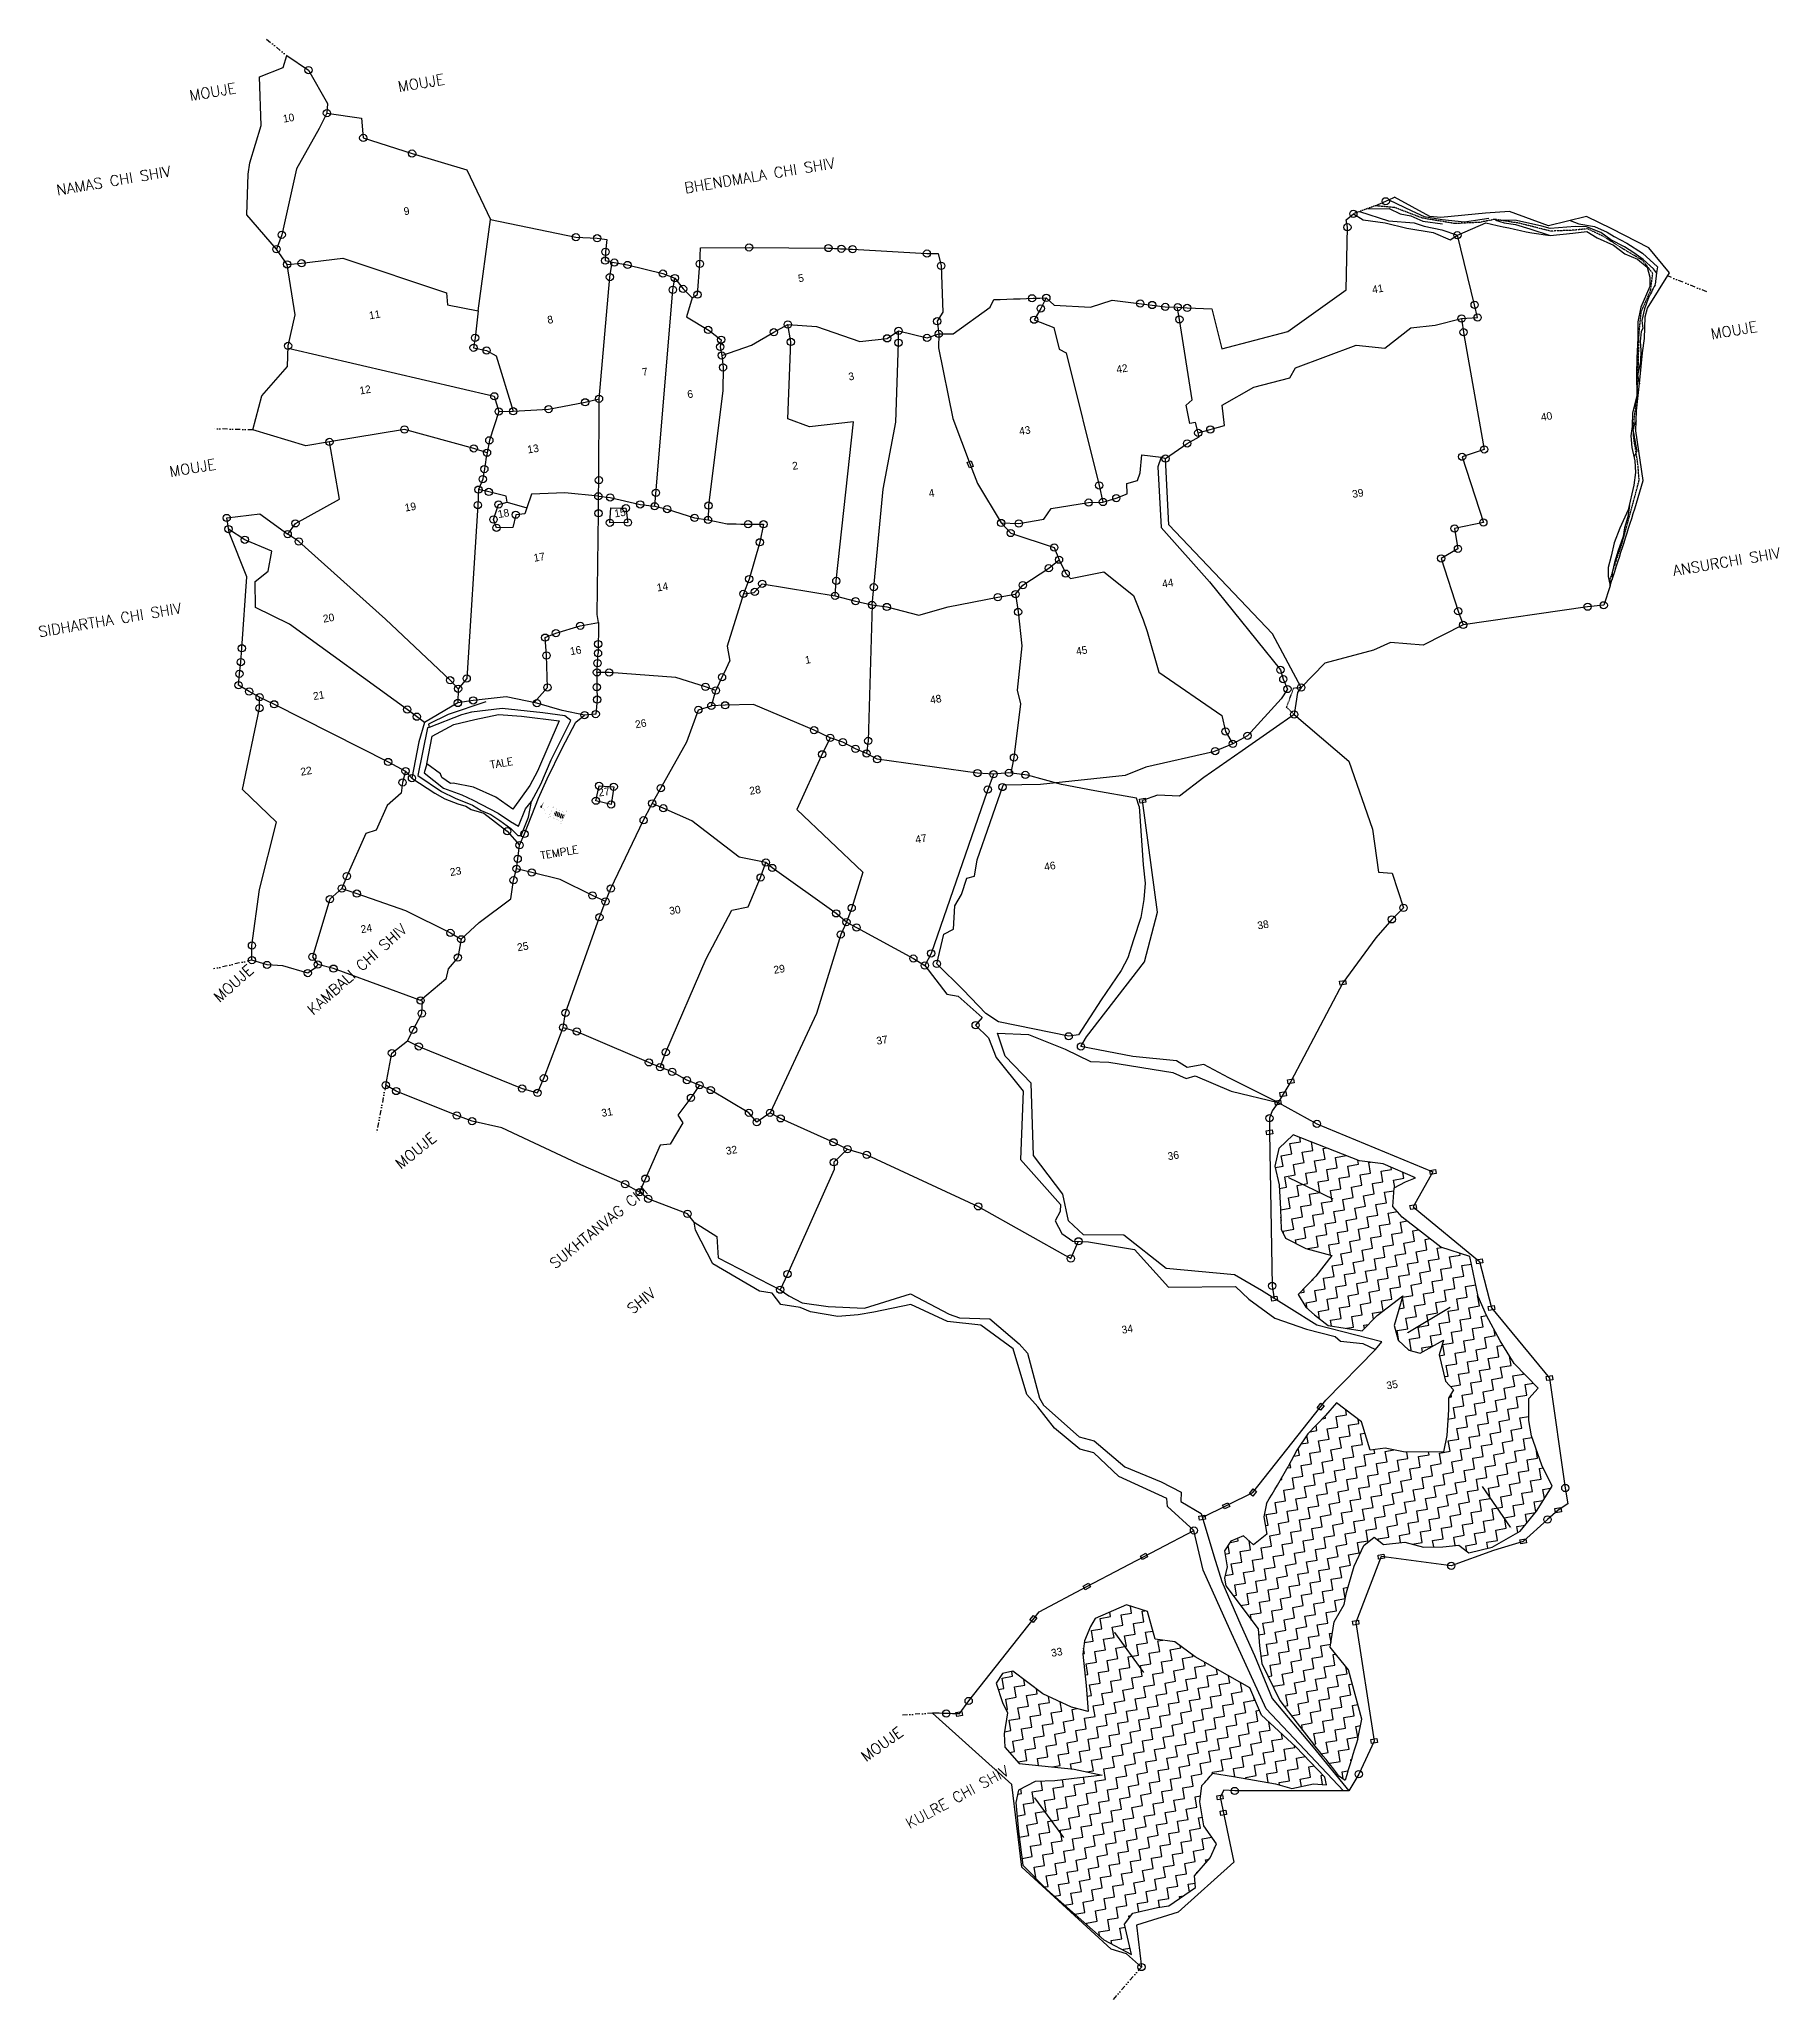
# Model space of a CAD drawing. Header units: metres. Extents: x 354410 to 356152, y 1750270 to 1752236.
import ezdxf

# ---------------------------------------------------------------- set-up
doc = ezdxf.new("R2010")
doc.units = ezdxf.units.M
doc.linetypes.add('DASHDOT', pattern=[1, 0.5, -0.25, 0, -0.25])
doc.linetypes.add('DIVIDE', pattern=[1.25, 0.5, -0.25, 0, -0.25, 0, -0.25])
for name, color, linetype in [('LINE_WATER', 4, 'Continuous'), ('OFF', 1, 'Continuous'), ('POLY_HATCH', 12, 'Continuous'), ('POLY_PARCEL', 6, 'Continuous'), ('POLY_ROAD', 30, 'Continuous'), ('POLY_WATER', 4, 'Continuous'), ('SYM_ARROW', 1, 'Continuous'), ('TEXT_MAPIN', 7, 'Continuous'), ('TEXT_MAPOUT', 7, 'Continuous'), ('TEXT_PARCEL', 7, 'Continuous'), ('V_BOUND_LINE', 7, 'Continuous'), ('V_BOUND_STREAM_LINE', 7, 'DASHDOT'), ('V_DIVIDE_LINE', 7, 'DIVIDE')]:
    doc.layers.add(name, color=color, linetype=linetype)
doc.styles.get("Standard").update_dxf_attribs({"font": 'simplex.shx'})
doc.styles.add('TEXT_MAP', font='')
doc.styles.get('TEXT_MAP').set_extended_font_data('Kruti Dev 050')

msp = doc.modelspace()

# ---------------------------------------------------------------- texts
at = {"layer": 'TEXT_MAPIN'}
for s, p in [('TALE', (354862.3, 1751505.1)), ('TEMPLE', (354912.7, 1751414.2))]:
    msp.add_text(s, height=7.68, rotation=9.5806, dxfattribs=at).set_placement(p)
at = {"layer": 'TEXT_MAPOUT'}
for s, height, rotation, p in [('MOUJE', 10.67, 9.5806, (354561.3, 1752174.2)), ('MOUJE', 10.67, 9.5806, (354770.1, 1752183)), ('NAMAS CHI SHIV', 10.672, 9.5806, (354428.1, 1752079.4)), ('BHENDMALA CHI SHIV', 10.672, 9.5806, (355057.2, 1752081.6)), ('MOUJE', 10.67, 9.5806, (356085.3, 1751935.2)), ('MOUJE', 10.67, 9.5806, (354541.1, 1751797.3)), ('ANSURCHI SHIV', 10.672, 9.5806, (356047.3, 1751698.1)), ('SIDHARTHA CHI SHIV', 10.672, 9.5806, (354410, 1751636.8)), ('KAMBALI CHI SHIV', 10.672, 41.8671, (354684.3, 1751257.7)), ('MOUJE', 10.67, 41.8058, (354590.3, 1751270.3)), ('MOUJE', 10.67, 39.1004, (354772.1, 1751103.4)), ('SUKHTANVAG CHI', 10.672, 39.1004, (354926.6, 1751003.3)), ('SHIV', 10.67, 39.1004, (355004.2, 1750958)), ('MOUJE', 10.67, 35.9027, (355238.1, 1750509.5)), ('KULRE CHI SHIV', 10.672, 28.6382, (355281.6, 1750442.5))]:
    msp.add_text(s, height=height, rotation=rotation, dxfattribs=at).set_placement(p)
at = {"layer": 'TEXT_PARCEL', "style": 'TEXT_MAP'}
for s, p in [('10', (354654.6, 1752152.4)), ('9', (354775.6, 1752059.6)), ('5', (355170.7, 1751992.4)), ('41', (355745.7, 1751981.2)), ('11', (354740.8, 1751955.3)), ('8', (354919.5, 1751950.8)), ('42', (355489.5, 1751901.2)), ('12', (354731.3, 1751880)), ('7', (355014.4, 1751898.5)), ('3', (355221.1, 1751894)), ('6', (355059.7, 1751876.2)), ('40', (355914.8, 1751853.4)), ('13', (354899.5, 1751820.9)), ('43', (355392.1, 1751839.2)), ('2', (355164.8, 1751804.4)), ('19', (354776.6, 1751762.7)), ('4', (355301.5, 1751777.1)), ('39', (355725.8, 1751776.3)), ('18', (354869.9, 1751756.2)), ('15', (354986.6, 1751756.8)), ('17', (354905.7, 1751712.4)), ('14', (355029.1, 1751682.6)), ('44', (355535.3, 1751686.3)), ('20', (354694.7, 1751651.4)), ('16', (354942.2, 1751618.8)), ('1', (355177.6, 1751610)), ('45', (355449.1, 1751618.8)), ('21', (354684.8, 1751573.8)), ('48', (355302.9, 1751570)), ('26', (355007.4, 1751545.5)), ('22', (354672.2, 1751498)), ('27', (354970.6, 1751477.1)), ('28', (355121.9, 1751478.9)), ('47', (355288.1, 1751430.2)), ('23', (354821.9, 1751397.5)), ('46', (355417.2, 1751402.8)), ('30', (355041.6, 1751358.6)), ('24', (354732.5, 1751340.2)), ('38', (355630.8, 1751344)), ('25', (354889.2, 1751322.1)), ('29', (355146.1, 1751299.5)), ('37', (355249.1, 1751228.4)), ('31', (354973.6, 1751156.1)), ('32', (355098.3, 1751118.1)), ('36', (355540.9, 1751112.7)), ('34', (355494.8, 1750938.8)), ('35', (355760.1, 1750883)), ('33', (355424.1, 1750615.1))]:
    msp.add_text(s, height=7.68, rotation=9.5806, dxfattribs=at).set_placement(p)

# ---------------------------------------------------------------- hatches: boundary and pattern name
at = {"linetype": 'Continuous'}
msp.add_hatch(color=256, dxfattribs=at).paths.add_polyline_path([(354913.6, 1751467.5), (354913.9, 1751468.8), (354914.7, 1751470.2), (354915.4, 1751471.9), (354913.3, 1751468.6), (354912.2, 1751467.8), (354911.4, 1751466.5), (354913.4, 1751465.6), (354913.5, 1751465.8)])
h = msp.add_hatch(dxfattribs=at)
h.set_pattern_fill('ANSI31', color=256, scale=15.368201, angle=65.8658, style=0)
h.set_pattern_definition([(110.86582, (355162.2054, 1750912.1125), (-1.795039, -0.684232), [])])
h.paths.add_polyline_path([(354925.3, 1751458.5), (354934.4, 1751454.5), (354936.1, 1751458.4), (354927.1, 1751462.5)])

# ---------------------------------------------------------------- linework, layer by layer
for points in [[(355343.3, 1751813.4), (355345.5, 1751807.9), (355341.6, 1751806.4), (355339.5, 1751811.9)], [(355511.9, 1751474.7), (355517.8, 1751475.7), (355518.5, 1751471.6), (355512.6, 1751470.6)], [(355712.4, 1751292), (355718.3, 1751293), (355719, 1751289), (355713.1, 1751288)], [(355652.7, 1751180.5), (355658.5, 1751181.5), (355659.2, 1751177.4), (355653.3, 1751176.4)], [(355660.3, 1751193.2), (355666.2, 1751194.2), (355666.9, 1751190.2), (355661, 1751189.2)], [(355647.6, 1751172.1), (355653.4, 1751173), (355654.1, 1751169), (355648.3, 1751168)], [(355639.1, 1751142.1), (355644.9, 1751143.1), (355645.6, 1751139.1), (355639.7, 1751138.1)], [(355802.8, 1751102.5), (355808.6, 1751103.5), (355809.3, 1751099.4), (355803.5, 1751098.4)], [(355783, 1751067.5), (355788.9, 1751068.5), (355789.5, 1751064.5), (355783.7, 1751063.5)], [(355849.3, 1751012.8), (355855.2, 1751013.8), (355855.9, 1751009.8), (355850, 1751008.8)], [(355643.8, 1750975.5), (355649.7, 1750976.5), (355650.4, 1750972.4), (355644.5, 1750971.5)], [(355861.4, 1750966.2), (355867.2, 1750967.2), (355867.9, 1750963.2), (355862.1, 1750962.2)], [(355919.5, 1750895.9), (355925.3, 1750896.9), (355926, 1750892.8), (355920.2, 1750891.9)], [(355690.1, 1750864.7), (355693.8, 1750869.4), (355697, 1750866.8), (355693.3, 1750862.2)], [(355595.2, 1750767), (355600.6, 1750769.6), (355602.4, 1750765.9), (355597.1, 1750763.3)], [(355622.3, 1750778.8), (355626, 1750783.4), (355629.2, 1750780.9), (355625.5, 1750776.2)], [(355571.6, 1750756.1), (355577.5, 1750757.1), (355578.2, 1750753), (355572.3, 1750752.1)], [(355928.2, 1750763.6), (355934.1, 1750764.6), (355934.8, 1750760.5), (355928.9, 1750759.5)], [(355893.2, 1750732.2), (355899, 1750733.2), (355899.7, 1750729.2), (355893.9, 1750728.2)], [(355513.1, 1750716.1), (355518.3, 1750718.9), (355520.2, 1750715.2), (355515, 1750712.5)], [(355751, 1750717), (355756.8, 1750718), (355757.5, 1750714), (355751.6, 1750713)], [(355455.6, 1750686), (355460.9, 1750688.8), (355462.8, 1750685.2), (355457.5, 1750682.4)], [(355402.3, 1750652.1), (355406, 1750656.7), (355409.2, 1750654.2), (355405.5, 1750649.5)], [(355725.4, 1750650.9), (355731.3, 1750651.9), (355731.9, 1750647.9), (355726.1, 1750646.9)], [(355328.2, 1750559.4), (355334.1, 1750560.3), (355334.8, 1750556.3), (355328.9, 1750555.3)], [(355743.9, 1750532.3), (355749.8, 1750533.3), (355750.5, 1750529.2), (355744.6, 1750528.2)], [(355589.4, 1750476), (355595.3, 1750477), (355596, 1750472.9), (355590.1, 1750471.9)], [(355592.7, 1750460.4), (355598.6, 1750461.4), (355599.3, 1750457.3), (355593.4, 1750456.3)]]:
    msp.add_lwpolyline(points, close=True)
at = {"linetype": 'Continuous', "const_width": 0.0768}
for points in [[(354915.5, 1751464.6), (354911.4, 1751466.5), (354912.2, 1751467.8), (354913.3, 1751468.6), (354915.4, 1751471.9), (354914.7, 1751470.2), (354913.9, 1751468.8), (354913.6, 1751467.5), (354913.5, 1751465.8), (354913.4, 1751465.6)], [(354920.5, 1751457.7), (354918.9, 1751458.4), (354917.1, 1751460.1), (354916.4, 1751461.9), (354916.3, 1751463.4), (354915.5, 1751464.6), (354916.7, 1751465.1), (354918.5, 1751466.1), (354919.5, 1751466.8), (354920.9, 1751467.1), (354922.4, 1751467), (354924.4, 1751466.3)], [(354919.4, 1751455.3), (354925.6, 1751469)], [(354933.2, 1751451.9), (354920.5, 1751457.7)], [(354937.1, 1751460.6), (354924.4, 1751466.3)], [(354934.4, 1751454.5), (354925.3, 1751458.5), (354927.1, 1751462.5), (354936.1, 1751458.4)], [(354932.2, 1751449.5), (354938.4, 1751463.4)]]:
    msp.add_lwpolyline(points, dxfattribs=at)
for centre in [(354679.6, 1752205.1), (354679.6, 1752205.1), (354698, 1752162), (354734.4, 1752137.1), (354783.3, 1752121.4), (355758.7, 1752073.6), (355720.3, 1752047.6), (355726.3, 1752061.1), (354647.5, 1752025.6), (354652.7, 1752040.1), (354947.5, 1752037.7), (354968.7, 1752036.6), (354977.1, 1752023), (355120.9, 1752027.4), (355200.4, 1752026.8), (355213.4, 1752026.1), (355224.6, 1752025.6), (355830.5, 1752039.6), (354658.2, 1752010.4), (354672.6, 1752011.5), (354976.8, 1752014.2), (354985.9, 1752012.2), (354999.2, 1752009.8), (355071.6, 1752010.9), (355299.1, 1752021.2), (355313.4, 1752009), (354981.5, 1751997.7), (355034.6, 1752001.2), (355044.5, 1751984.9), (355046.5, 1751996.7), (355054.8, 1751985.8), (355069.2, 1751980.1), (355404.4, 1751976.4), (355413.1, 1751966.2), (355418.7, 1751976.9), (355512.8, 1751971.2), (355524.7, 1751969.7), (355537.9, 1751967.8), (355550.3, 1751967.6), (355559.8, 1751966.8), (355847.8, 1751969.9), (355079.9, 1751944.7), (355159.7, 1751950.2), (355270.7, 1751943.8), (355309.4, 1751953.4), (355406.5, 1751955), (355552, 1751955.3), (355834.7, 1751956.2), (355850.8, 1751957.2), (354659.1, 1751928.7), (354844.9, 1751926.9), (354846.4, 1751936.8), (354858, 1751924.1), (355092, 1751927.7), (355092.9, 1751934.9), (355145.7, 1751942.4), (355162.8, 1751932.7), (355259.3, 1751936.3), (355270.6, 1751931.9), (355299.2, 1751936.7), (355310.9, 1751940.7), (355836.7, 1751942.4), (355093.5, 1751919.2), (355094.8, 1751907.2), (354865.7, 1751878.2), (354920.1, 1751865.4), (354956.7, 1751872.2), (354970.6, 1751875.8), (354870.1, 1751863), (354884.6, 1751863.2), (354700.5, 1751832.5), (354775.7, 1751844.9), (354845.1, 1751826), (354860.7, 1751834.1), (355559.8, 1751831), (355570.9, 1751841.5), (355583, 1751845), (354858.4, 1751821.7), (355538.1, 1751815.8), (355835.2, 1751817.7), (355857.4, 1751825), (354854.1, 1751795.2), (354855.7, 1751805.3), (354970.5, 1751794.1), (355471.6, 1751788.9), (354849.2, 1751769.2), (354849.9, 1751784.7), (354860.2, 1751782.4), (354870, 1751769.8), (354969.9, 1751778), (354981.7, 1751776.9), (355011.8, 1751769.9), (355026.4, 1751768), (355027.6, 1751781.5), (355080.3, 1751768.7), (355461.1, 1751771.7), (355475.4, 1751772.3), (355488.8, 1751776.1), (354597.6, 1751756.3), (354666.4, 1751750.9), (354864.9, 1751754.8), (354887.1, 1751759.6), (354970.1, 1751761), (354981.5, 1751751.5), (354997.6, 1751766.2), (354999.5, 1751751.8), (355038.9, 1751765.2), (355066.3, 1751756.4), (355079.8, 1751754.3), (355119.9, 1751750.1), (355135.3, 1751750), (355373.4, 1751751.3), (355391.2, 1751750.8), (355856.5, 1751751.8), (354599.4, 1751745.2), (354615.7, 1751734.5), (354658.7, 1751740.1), (354669.8, 1751732.7), (354867.9, 1751746.5), (355131.7, 1751731.9), (355383, 1751741.2), (355827.7, 1751745.7), (355426.7, 1751726.7), (355431.4, 1751714.5), (355814.3, 1751715.8), (355831.1, 1751725.4), (355121, 1751695.1), (355134.1, 1751690.4), (355208.3, 1751693.2), (355395.2, 1751689), (355421.1, 1751705.9), (355438.1, 1751700.5), (355115.2, 1751680.2), (355126.6, 1751682.2), (355207, 1751678.2), (355227.6, 1751672.9), (355244.1, 1751669.1), (355245.8, 1751686.9), (355370.1, 1751677), (355387.9, 1751680), (355977.1, 1751668.8), (355258.9, 1751667.1), (355390.4, 1751662.1), (355831.4, 1751662.8), (355836.3, 1751649.1), (355961, 1751667.4), (354916.6, 1751636.4), (354927.4, 1751640.9), (354951.8, 1751648.3), (354969.7, 1751630), (354611.7, 1751611.9), (354612.8, 1751625.7), (354918, 1751618.5), (354969.1, 1751610.8), (354969.6, 1751620.7), (354610.3, 1751600.2), (354821.4, 1751593.7), (354838, 1751595.4), (354968.5, 1751601.6), (354980.6, 1751601.5), (355093.8, 1751596.7), (355653.2, 1751604.1), (355656.1, 1751594.7), (354609.5, 1751588.8), (354620.1, 1751582.4), (354630.6, 1751576.7), (354829.2, 1751570.9), (354829.4, 1751585.2), (354844.5, 1751573.5), (354908.4, 1751570.7), (354919, 1751586.5), (354968.3, 1751586.8), (354968.7, 1751574.3), (355077.2, 1751587.1), (355087.6, 1751583.4), (355660.2, 1751584.9), (355674, 1751586.4), (354630.4, 1751565.8), (354645.1, 1751569.6), (354778.5, 1751564.4), (354788, 1751557.2), (354956.1, 1751558.8), (354967.3, 1751559.8), (355070.1, 1751564.1), (355083.1, 1751567.9), (355096.9, 1751568.6), (355667, 1751559.4), (355186, 1751543.7), (355202.1, 1751536), (355214.8, 1751531.6), (355240.3, 1751532.9), (355598.3, 1751542.3), (355620.3, 1751538.1), (354759.4, 1751511.8), (355194.1, 1751519.5), (355227.5, 1751525), (355238.7, 1751520.3), (355249.2, 1751514.5), (355386.3, 1751516.3), (355587.9, 1751522.7), (355605.6, 1751529.9), (354776.8, 1751502.7), (354783.2, 1751495.6), (355349.8, 1751500.7), (355365.8, 1751499.5), (355381.3, 1751500.8), (355397.7, 1751498.8), (354773.8, 1751491.3), (354967.5, 1751473), (354970.6, 1751488), (354985.3, 1751487), (355032.4, 1751485.5), (355360, 1751484.2), (355374.8, 1751486.7), (354982.6, 1751469.2), (355015.3, 1751453.4), (355023.8, 1751470.3), (355035, 1751465.4), (354878.7, 1751442.5), (354895.9, 1751439.7), (354889.1, 1751414.8), (354891, 1751428.4), (354717.9, 1751397.4), (354885, 1751393.3), (354888, 1751404.8), (354903.2, 1751401.1), (355132.5, 1751396), (355137.8, 1751411.1), (355144.2, 1751405.6), (354701, 1751374.3), (354712.9, 1751385), (354728, 1751379.9), (354964, 1751378), (354982.5, 1751385), (354971, 1751356.2), (354977.1, 1751372), (355208.2, 1751360.1), (355223.7, 1751365.5), (355764.8, 1751354.1), (355776.5, 1751365.6), (354821.7, 1751340.5), (355212.7, 1751339), (355218.4, 1751351.4), (355228.6, 1751346), (354622.9, 1751327.9), (354683.4, 1751316.6), (354829.2, 1751315.8), (354832.6, 1751334.1), (355285.5, 1751314.8), (355303.3, 1751320), (354622.9, 1751313.3), (354638, 1751308.4), (354678.8, 1751300.3), (354688.9, 1751308.8), (354704.6, 1751304.7), (355297, 1751307.9), (355309, 1751309.5), (354791.9, 1751272.8), (354793.1, 1751259.8), (354937.1, 1751260.4), (354784.3, 1751243.4), (354934.6, 1751245.8), (354948.4, 1751241.8), (355347.9, 1751248.1), (355441.1, 1751236.9), (354763.1, 1751220.1), (354790, 1751226.8), (355037.4, 1751220.9), (355453.4, 1751226.7), (355020.6, 1751210.8), (355031.7, 1751206), (355043.9, 1751201.3), (354756.9, 1751187.9), (354767.4, 1751182.1), (354893.5, 1751184.7), (354909, 1751180.2), (354915.4, 1751194.9), (355058.7, 1751193), (355071.4, 1751187.9), (355082.5, 1751183.1), (354828.2, 1751157.5), (355062.7, 1751175.2), (355120.8, 1751160.3), (355141.9, 1751160.3), (354843.4, 1751151.9), (355128.6, 1751150.8), (355152.6, 1751154.7), (355642.2, 1751154.8), (355689.8, 1751149.2), (355205.5, 1751130.7), (355219.5, 1751123.8), (355238.8, 1751118.1), (355205.8, 1751110.7), (354996.8, 1751088.8), (355011.3, 1751080.8), (355017.1, 1751094.3), (355019.9, 1751074.1), (355350.5, 1751066.5), (355059.2, 1751059), (355450.9, 1751031.5), (355443.2, 1751014.3), (355152, 1750983), (355159.4, 1750998.7), (355644.9, 1750986.8), (355938.6, 1750784.3), (355920.8, 1750752.8), (355566.6, 1750741.8), (355824.4, 1750706.3), (355340.9, 1750570.9), (355318.5, 1750558.3), (355731.7, 1750497.6), (355607.4, 1750480.7), (355514, 1750304.3)]:
    msp.add_circle(centre, 3.63)
at = {"layer": 'LINE_WATER'}
for p, q in [((355740.9, 1752066), (355762.3, 1752066.3)), ((355761.7, 1752075), (355784.7, 1752064.1)), ((355762.3, 1752066.3), (355773.1, 1752061)), ((355732.5, 1752063.4), (355761.6, 1752054.1)), ((355761.6, 1752054.1), (355787.3, 1752051.9)), ((355773.1, 1752061), (355783.9, 1752059)), ((355783.9, 1752059), (355795.8, 1752053.8)), ((355784.7, 1752064.1), (355797.2, 1752058.5)), ((355787.3, 1752051.9), (355797.2, 1752048.6)), ((355795.8, 1752053.8), (355815.5, 1752051.1)), ((355797.2, 1752058.5), (355815.3, 1752055.5)), ((355797.2, 1752048.6), (355814.9, 1752045)), ((355815.3, 1752055.5), (355837.7, 1752053.2)), ((355837.7, 1752053.2), (355861.9, 1752056.8)), ((355889.8, 1752054.3), (355868.8, 1752054.6)), ((355868.8, 1752054.6), (355877.3, 1752052.2)), ((355877.3, 1752052.2), (355888.6, 1752050.3)), ((355888.6, 1752050.3), (355903.1, 1752046.1)), ((355915, 1752048.7), (355889.8, 1752054.3)), ((355903.1, 1752046.1), (355923.5, 1752039.5)), ((355923.6, 1752046.3), (355915, 1752048.7)), ((355948.4, 1752048.2), (355923.6, 1752046.3)), ((355943.4, 1752054.3), (355952.3, 1752051.1)), ((355960, 1752048), (355948.4, 1752048.2)), ((355952.3, 1752051.1), (355967.7, 1752048.2)), ((355974.2, 1752042.2), (355960, 1752048)), ((355967.7, 1752048.2), (355980.7, 1752042.7)), ((355814.9, 1752045), (355830.5, 1752039.6)), ((355984.2, 1752035.1), (355974.2, 1752042.2)), ((355980.7, 1752042.7), (355987.5, 1752038.4)), ((355998, 1752028), (355984.2, 1752035.1)), ((355987.5, 1752038.4), (356000.2, 1752031.7)), ((356007.3, 1752021.9), (355998, 1752028)), ((356000.2, 1752031.7), (356016.1, 1752021.8)), ((356016.7, 1752015.3), (356007.3, 1752021.9)), ((356016.1, 1752021.8), (356031.1, 1752007.8)), ((356027, 1752006), (356016.7, 1752015.3)), ((356031.1, 1752007.8), (356029.9, 1752002.1)), ((356029.9, 1752002.1), (356027, 1752006)), ((356029.9, 1752002.1), (356028.6, 1751990.1)), ((356021.3, 1751975.1), (356017.9, 1751965.7)), ((356017.9, 1751965.7), (356015.4, 1751954.3)), ((356015.4, 1751954.3), (356016.2, 1751946.2)), ((356014.5, 1751943.2), (356013.5, 1751933.1)), ((356013.5, 1751933.1), (356014.4, 1751924.5)), ((356016.2, 1751946.2), (356014.5, 1751943.2)), ((356014, 1751912.9), (356012.1, 1751903.4)), ((356014.4, 1751924.5), (356014, 1751912.9)), ((356012.1, 1751903.4), (356011.1, 1751899.5)), ((356011.1, 1751899.5), (356012.9, 1751890.7)), ((356009.5, 1751853.5), (356006.3, 1751845.9)), ((356010.4, 1751823.3), (356007.3, 1751817.3)), ((356001.2, 1751757.5), (355997.9, 1751746.5)), ((356002.8, 1751768.8), (356001.2, 1751757.5)), ((355996.7, 1751737.9), (355991.5, 1751723.8)), ((355997.9, 1751746.5), (355996.7, 1751737.9)), ((355987.8, 1751711.8), (355985.5, 1751701.7)), ((355991.5, 1751723.8), (355987.8, 1751711.8)), ((355985.5, 1751701.7), (355985.5, 1751694.6)), ((354819.6, 1751559.4), (354799.8, 1751549.7)), ((354832.8, 1751559), (354800.3, 1751546.5)), ((354857.3, 1751572), (354819.6, 1751559.4)), ((354842.8, 1751561.7), (354832.8, 1751559)), ((354873.7, 1751565.3), (354842.8, 1751561.7)), ((354914.2, 1751561.2), (354873.7, 1751565.3)), ((354936.3, 1751558.1), (354914.2, 1751561.2)), ((354942.3, 1751553.3), (354936.3, 1751558.1)), ((354798.8, 1751545.9), (354789.1, 1751498.1)), ((354800.3, 1751546.5), (354798.8, 1751545.9)), ((354799.8, 1751549.7), (354800.3, 1751546.5)), ((354922.7, 1751513.9), (354942.3, 1751553.3)), ((354789.1, 1751498.1), (354812.7, 1751482.2)), ((354798.1, 1751510.1), (354795.4, 1751500.8)), ((354795.4, 1751500.8), (354814.8, 1751485.7)), ((354912.2, 1751489.6), (354922.7, 1751513.9)), ((354812.7, 1751482.2), (354826.4, 1751475.6)), ((354814.8, 1751485.7), (354833.2, 1751478.9)), ((354826.4, 1751475.6), (354843.9, 1751468.6)), ((354833.2, 1751478.9), (354844.6, 1751473.5)), ((354903, 1751472.3), (354912.2, 1751489.6)), ((354843.9, 1751468.6), (354852.6, 1751463.3)), ((354844.6, 1751473.5), (354869.4, 1751460.4)), ((354852.6, 1751463.3), (354862.2, 1751459.2)), ((354862.2, 1751459.2), (354871.1, 1751453.3)), ((354869.4, 1751460.4), (354881.8, 1751452)), ((354889.9, 1751447.6), (354896.9, 1751465)), ((354892.5, 1751438.1), (354899.9, 1751456.6)), ((354896.9, 1751465), (354903, 1751472.3)), ((354899.9, 1751456.6), (354903, 1751472.3)), ((354871.1, 1751453.3), (354882.4, 1751445.3)), ((354881.8, 1751452), (354889.9, 1751447.6)), ((354882.4, 1751445.3), (354889.4, 1751438.1)), ((354889.4, 1751438.1), (354892.5, 1751438.1))]:
    msp.add_line(p, q, dxfattribs=at)
for centre, radius, start, end in [((356222.2, 1751885.5), 220, 151.6259, 155.9769), ((355513.1, 1751745), 503.5, 8.9443, 11.5505)]:
    msp.add_arc(centre, radius, start, end, dxfattribs=at)
at = {"layer": 'OFF'}
for p, q in [((355748.1, 1752069.1), (355761.7, 1752075)), ((355761.7, 1752075), (355767.6, 1752077.7)), ((355823.1, 1752035.1), (355830.5, 1752039.6)), ((355259.3, 1751936.3), (355270.7, 1751943.8)), ((354783.2, 1751495.6), (354776.8, 1751502.7))]:
    msp.add_line(p, q, dxfattribs=at)
at = {"layer": 'POLY_HATCH'}
for p, q in [((355651.6, 1751124.6), (355647.7, 1751106.8)), ((355666, 1751138.3), (355651.6, 1751124.6)), ((355732.6, 1751112), (355666, 1751138.3)), ((355647.7, 1751106.8), (355651.9, 1751088.2)), ((355756.2, 1751109.1), (355732.6, 1751112)), ((355788.6, 1751095.2), (355756.2, 1751109.1)), ((355651.9, 1751088.2), (355653.3, 1751063.8)), ((355765.8, 1751066.3), (355767.2, 1751085.1)), ((355767.2, 1751085.1), (355778.4, 1751091)), ((355778.4, 1751091), (355788.6, 1751095.2)), ((355653.3, 1751063.8), (355654.1, 1751043.6)), ((355775.3, 1751055.7), (355765.8, 1751066.3)), ((355654.1, 1751043.6), (355658.2, 1751034.6)), ((355814, 1751025.5), (355775.3, 1751055.7)), ((355658.2, 1751034.6), (355678.8, 1751024.2)), ((355678.8, 1751024.2), (355704.6, 1751017.3)), ((355843.1, 1751016.4), (355814, 1751025.5)), ((355704.6, 1751017.3), (355688.8, 1750996.4)), ((355851.2, 1750976.2), (355843.1, 1751016.4)), ((355688.8, 1750996.4), (355671.1, 1750978.1)), ((355671.1, 1750978.1), (355678.6, 1750965.4)), ((355678.6, 1750965.4), (355687.4, 1750957.8)), ((355750.2, 1750957.2), (355775.9, 1750977)), ((355775.9, 1750977), (355767, 1750947.1)), ((355859.8, 1750957.3), (355851.2, 1750976.2)), ((355687.4, 1750957.8), (355701, 1750947.2)), ((355701, 1750947.2), (355735.1, 1750941.8)), ((355735.1, 1750941.8), (355750.2, 1750957.2)), ((355767, 1750947.1), (355771.1, 1750932.3)), ((355873.2, 1750931.8), (355859.8, 1750957.3)), ((355771.1, 1750932.3), (355781.9, 1750922.3)), ((355793.1, 1750919.4), (355816.6, 1750932.5)), ((355816.6, 1750932.5), (355812.1, 1750917.8)), ((355887.5, 1750908.9), (355873.2, 1750931.8)), ((355781.9, 1750922.3), (355793.1, 1750919.4)), ((355812.1, 1750917.8), (355818.7, 1750891.5)), ((355911.5, 1750884.5), (355887.5, 1750908.9)), ((355818.7, 1750891.5), (355826.7, 1750882.7)), ((355709.3, 1750869.5), (355698.5, 1750857)), ((355734.4, 1750850.7), (355709.3, 1750869.5)), ((355821.6, 1750874.4), (355821.5, 1750862.5)), ((355826.7, 1750882.7), (355821.6, 1750874.4)), ((355902, 1750873.9), (355911.5, 1750884.5)), ((355902.1, 1750852), (355902, 1750873.9)), ((355698.5, 1750857), (355680.7, 1750838.5)), ((355743, 1750822.2), (355734.4, 1750850.7)), ((355821.5, 1750862.5), (355819.9, 1750836.8)), ((355904.7, 1750836.6), (355902.1, 1750852)), ((355680.7, 1750838.5), (355669.5, 1750822.1)), ((355819.9, 1750836.8), (355816.7, 1750820.7)), ((355915, 1750807.2), (355904.7, 1750836.6)), ((355669.5, 1750822.1), (355661, 1750805.7)), ((355758.2, 1750824.2), (355743, 1750822.2)), ((355778.2, 1750820.1), (355758.2, 1750824.2)), ((355816.7, 1750820.7), (355778.2, 1750820.1)), ((355925.4, 1750786.3), (355915, 1750807.2)), ((355639.4, 1750768.8), (355636.6, 1750755.4)), ((355909.7, 1750761.1), (355925.4, 1750786.3)), ((355636.6, 1750755.4), (355639.5, 1750738.2)), ((355893.4, 1750741), (355909.7, 1750761.1)), ((355603.7, 1750731), (355597.3, 1750721.4)), ((355616.2, 1750736.4), (355603.7, 1750731)), ((355626.3, 1750727.4), (355616.2, 1750736.4)), ((355639.5, 1750738.2), (355626.3, 1750727.4)), ((355736.7, 1750726.7), (355747, 1750735.2)), ((355747, 1750735.2), (355756.4, 1750727.8)), ((355756.4, 1750727.8), (355777.7, 1750730)), ((355777.7, 1750730), (355796.6, 1750725.1)), ((355865.4, 1750725), (355893.4, 1750741)), ((355597.3, 1750721.4), (355600, 1750705.2)), ((355727, 1750706.1), (355736.7, 1750726.7)), ((355796.6, 1750725.1), (355816, 1750725.2)), ((355816, 1750725.2), (355832, 1750727)), ((355832, 1750727), (355841.9, 1750719.2)), ((355841.9, 1750719.2), (355865.4, 1750725)), ((355600, 1750705.2), (355597.1, 1750694)), ((355597.1, 1750694), (355598.4, 1750686.2)), ((355719.3, 1750679.5), (355727, 1750706.1)), ((355598.4, 1750686.2), (355630.8, 1750643.2)), ((355717.2, 1750667.7), (355719.3, 1750679.5)), ((355467.5, 1750653.7), (355462.9, 1750645.5)), ((355499, 1750667.1), (355467.5, 1750653.7)), ((355520, 1750660.5), (355499, 1750667.1)), ((355527.8, 1750632.9), (355520, 1750660.5)), ((355703.2, 1750624.7), (355707.1, 1750650.2)), ((355707.1, 1750650.2), (355717.2, 1750667.7)), ((355456.8, 1750631), (355455.3, 1750617.9)), ((355462.9, 1750645.5), (355456.8, 1750631)), ((355547.6, 1750630.3), (355527.8, 1750632.9)), ((355630.8, 1750643.2), (355632.1, 1750626.2)), ((355455.3, 1750617.9), (355458.5, 1750586.3)), ((355567.9, 1750615), (355547.6, 1750630.3)), ((355622.5, 1750584.2), (355567.9, 1750615)), ((355632.1, 1750626.2), (355634.5, 1750608.4)), ((355709.6, 1750616.3), (355703.2, 1750624.7)), ((355721.5, 1750602), (355709.6, 1750616.3)), ((355374.9, 1750598.5), (355368.4, 1750588.8)), ((355385.2, 1750600.7), (355374.9, 1750598.5)), ((355415.3, 1750578), (355385.2, 1750600.7)), ((355634.5, 1750608.4), (355652.6, 1750571.3)), ((355734.8, 1750552.7), (355721.5, 1750602)), ((355368.4, 1750588.8), (355374.8, 1750569.3)), ((355443.9, 1750564.6), (355415.3, 1750578)), ((355458.5, 1750586.3), (355460.7, 1750560.4)), ((355634.2, 1750556.7), (355622.5, 1750584.2)), ((355374.8, 1750569.3), (355379.8, 1750558.9)), ((355379.8, 1750558.9), (355376.3, 1750538)), ((355460.7, 1750560.4), (355443.9, 1750564.6)), ((355668.5, 1750525), (355634.2, 1750556.7)), ((355652.6, 1750571.3), (355669.9, 1750548.5)), ((355730.8, 1750532.8), (355734.8, 1750552.7)), ((355376.3, 1750538), (355377, 1750524.7)), ((355669.9, 1750548.5), (355686.3, 1750527.6)), ((355377, 1750524.7), (355391.5, 1750508.4)), ((355697.8, 1750494.6), (355668.5, 1750525)), ((355391.5, 1750508.4), (355446.7, 1750502.7)), ((355474.5, 1750496.6), (355427.2, 1750490.8)), ((355446.7, 1750502.7), (355474.5, 1750496.6)), ((355585.3, 1750498.6), (355606.3, 1750495.2)), ((355606.3, 1750495.2), (355648.3, 1750487.8)), ((355699.5, 1750486.8), (355697.8, 1750494.6)), ((355711.4, 1750496.3), (355718.1, 1750491.6)), ((355390.7, 1750481.4), (355388, 1750469)), ((355407.5, 1750490.2), (355390.7, 1750481.4)), ((355427.2, 1750490.8), (355407.5, 1750490.2)), ((355572.5, 1750469.7), (355574.6, 1750486.1)), ((355648.3, 1750487.8), (355664.7, 1750483.1)), ((355664.7, 1750483.1), (355686.4, 1750487.8)), ((355686.4, 1750487.8), (355699.5, 1750486.8)), ((355388, 1750469), (355390.7, 1750440)), ((355576.6, 1750445.7), (355572.5, 1750469.7)), ((355390.7, 1750440), (355395.3, 1750406.5)), ((355589.2, 1750427.7), (355576.6, 1750445.7)), ((355583, 1750413.8), (355589.2, 1750427.7)), ((355395.3, 1750406.5), (355419.3, 1750382.1)), ((355567.3, 1750395.6), (355583, 1750413.8)), ((355568.2, 1750384), (355567.3, 1750395.6)), ((355419.3, 1750382.1), (355476.2, 1750331.4)), ((355541.3, 1750365.5), (355568.2, 1750384)), ((355497.1, 1750347.3), (355505.4, 1750358.4)), ((355505.4, 1750358.4), (355530.2, 1750364.1)), ((355530.2, 1750364.1), (355541.3, 1750365.5)), ((355503.9, 1750316.8), (355497.1, 1750347.3)), ((355476.2, 1750331.4), (355503.9, 1750316.8))]:
    msp.add_line(p, q, dxfattribs=at)
at = {"layer": 'POLY_HATCH', "linetype": 'Continuous'}
for p, q in [((355662.8, 1751129.6), (355673.3, 1751131.3)), ((355664.6, 1751119), (355662.8, 1751129.6)), ((355673.3, 1751131.3), (355672.6, 1751135.7)), ((355675.1, 1751120.8), (355685.6, 1751122.6)), ((355685.6, 1751122.6), (355684.2, 1751131.1)), ((355696.1, 1751124.4), (355699.8, 1751125)), ((355697.9, 1751113.9), (355696.1, 1751124.4)), ((355648, 1751105.4), (355655.8, 1751106.7)), ((355654.1, 1751117.3), (355664.6, 1751119)), ((355655.8, 1751106.7), (355654.1, 1751117.3)), ((355666.4, 1751108.5), (355676.9, 1751110.3)), ((355668.1, 1751098), (355666.4, 1751108.5)), ((355676.9, 1751110.3), (355675.1, 1751120.8)), ((355687.4, 1751112.1), (355697.9, 1751113.9)), ((355689.2, 1751101.6), (355687.4, 1751112.1)), ((355699.7, 1751103.3), (355710.2, 1751105.1)), ((355701.5, 1751092.8), (355699.7, 1751103.3)), ((355708.4, 1751115.6), (355719, 1751117.4)), ((355710.2, 1751105.1), (355708.4, 1751115.6)), ((355719, 1751117.4), (355719, 1751117.4)), ((355720.7, 1751106.9), (355731.3, 1751108.7)), ((355722.5, 1751096.4), (355720.7, 1751106.9)), ((355731.3, 1751108.7), (355730.6, 1751112.9)), ((355741.8, 1751110.4), (355743.3, 1751110.7)), ((355743.6, 1751099.9), (355741.8, 1751110.4)), ((355754.1, 1751101.7), (355764.6, 1751103.5)), ((355764.6, 1751103.5), (355764.3, 1751105.6)), ((355652.1, 1751084.5), (355659.4, 1751085.7)), ((355657.6, 1751096.2), (355668.1, 1751098)), ((355659.4, 1751085.7), (355657.6, 1751096.2)), ((355669.9, 1751087.5), (355680.4, 1751089.3)), ((355671.7, 1751077), (355669.9, 1751087.5)), ((355678.7, 1751099.8), (355689.2, 1751101.6)), ((355680.4, 1751089.3), (355678.7, 1751099.8)), ((355691, 1751091), (355701.5, 1751092.8)), ((355692.7, 1751080.5), (355691, 1751091)), ((355703.3, 1751082.3), (355713.8, 1751084.1)), ((355712, 1751094.6), (355722.5, 1751096.4)), ((355713.8, 1751084.1), (355712, 1751094.6)), ((355724.3, 1751085.8), (355734.8, 1751087.6)), ((355726.1, 1751075.3), (355724.3, 1751085.8)), ((355733, 1751098.1), (355743.6, 1751099.9)), ((355734.8, 1751087.6), (355733, 1751098.1)), ((355745.3, 1751089.4), (355755.9, 1751091.2)), ((355747.1, 1751078.9), (355745.3, 1751089.4)), ((355755.9, 1751091.2), (355754.1, 1751101.7)), ((355766.4, 1751092.9), (355776.9, 1751094.7)), ((355767.7, 1751085.4), (355766.4, 1751092.9)), ((355776.9, 1751094.7), (355775.9, 1751100.6)), ((355787.7, 1751094.9), (355787.6, 1751095.6)), ((355653.3, 1751063), (355662.9, 1751064.7)), ((355661.2, 1751075.2), (355671.7, 1751077)), ((355662.9, 1751064.7), (355661.2, 1751075.2)), ((355673.5, 1751066.4), (355684, 1751068.2)), ((355675.2, 1751055.9), (355673.5, 1751066.4)), ((355682.2, 1751078.7), (355692.7, 1751080.5)), ((355684, 1751068.2), (355682.2, 1751078.7)), ((355694.5, 1751070), (355705, 1751071.8)), ((355696.3, 1751059.5), (355694.5, 1751070)), ((355705, 1751071.8), (355703.3, 1751082.3)), ((355706.8, 1751061.2), (355717.3, 1751063)), ((355715.6, 1751073.5), (355726.1, 1751075.3)), ((355717.3, 1751063), (355715.6, 1751073.5)), ((355727.9, 1751064.8), (355738.4, 1751066.6)), ((355729.6, 1751054.3), (355727.9, 1751064.8)), ((355736.6, 1751077.1), (355747.1, 1751078.9)), ((355738.4, 1751066.6), (355736.6, 1751077.1)), ((355748.9, 1751068.3), (355759.4, 1751070.1)), ((355750.7, 1751057.8), (355748.9, 1751068.3)), ((355757.6, 1751080.6), (355766.9, 1751082.2)), ((355759.4, 1751070.1), (355757.6, 1751080.6)), ((355654.2, 1751052.4), (355653.6, 1751055.8)), ((355653.7, 1751052.3), (355654.2, 1751052.4)), ((355656, 1751041.8), (355666.5, 1751043.6)), ((355664.7, 1751054.1), (355675.2, 1751055.9)), ((355666.5, 1751043.6), (355664.7, 1751054.1)), ((355677, 1751045.4), (355687.5, 1751047.2)), ((355678.8, 1751034.9), (355677, 1751045.4)), ((355685.8, 1751057.7), (355696.3, 1751059.5)), ((355687.5, 1751047.2), (355685.8, 1751057.7)), ((355698.1, 1751048.9), (355708.6, 1751050.7)), ((355699.8, 1751038.4), (355698.1, 1751048.9)), ((355708.6, 1751050.7), (355706.8, 1751061.2)), ((355719.1, 1751052.5), (355729.6, 1751054.3)), ((355720.9, 1751042), (355719.1, 1751052.5)), ((355731.4, 1751043.7), (355741.9, 1751045.5)), ((355733.2, 1751033.2), (355731.4, 1751043.7)), ((355740.1, 1751056), (355750.7, 1751057.8)), ((355741.9, 1751045.5), (355740.1, 1751056)), ((355752.4, 1751047.3), (355763, 1751049.1)), ((355754.2, 1751036.8), (355752.4, 1751047.3)), ((355761.2, 1751059.6), (355770.4, 1751061.2)), ((355763, 1751049.1), (355761.2, 1751059.6)), ((355773.5, 1751050.8), (355780.1, 1751052)), ((355775.3, 1751040.3), (355773.5, 1751050.8)), ((355656.6, 1751038.2), (355656, 1751041.8)), ((355668.3, 1751033.1), (355678.8, 1751034.9)), ((355668.9, 1751029.2), (355668.3, 1751033.1)), ((355680.6, 1751024.3), (355691.1, 1751026.1)), ((355680.7, 1751023.7), (355680.6, 1751024.3)), ((355689.3, 1751036.6), (355699.8, 1751038.4)), ((355691.1, 1751026.1), (355689.3, 1751036.6)), ((355701.6, 1751027.9), (355712.1, 1751029.7)), ((355703.3, 1751017.6), (355701.6, 1751027.9)), ((355710.4, 1751040.2), (355720.9, 1751042)), ((355712.1, 1751029.7), (355710.4, 1751040.2)), ((355722.7, 1751031.4), (355733.2, 1751033.2)), ((355724.4, 1751020.9), (355722.7, 1751031.4)), ((355735, 1751022.7), (355745.5, 1751024.5)), ((355743.7, 1751035), (355754.2, 1751036.8)), ((355745.5, 1751024.5), (355743.7, 1751035)), ((355756, 1751026.2), (355766.5, 1751028)), ((355757.8, 1751015.7), (355756, 1751026.2)), ((355764.7, 1751038.5), (355775.3, 1751040.3)), ((355766.5, 1751028), (355764.7, 1751038.5)), ((355777, 1751029.8), (355787.6, 1751031.6)), ((355778.8, 1751019.3), (355777, 1751029.8)), ((355785.8, 1751042.1), (355791.5, 1751043.1)), ((355787.6, 1751031.6), (355785.8, 1751042.1)), ((355798.1, 1751033.4), (355802.8, 1751034.2)), ((355799.9, 1751022.8), (355798.1, 1751033.4)), ((355810.4, 1751024.6), (355814.5, 1751025.3)), ((355812.2, 1751014.1), (355810.4, 1751024.6)), ((355705.2, 1751006.8), (355715.7, 1751008.6)), ((355706.9, 1750996.3), (355705.2, 1751006.8)), ((355713.9, 1751019.1), (355724.4, 1751020.9)), ((355715.7, 1751008.6), (355713.9, 1751019.1)), ((355726.2, 1751010.4), (355736.7, 1751012.2)), ((355728, 1750999.9), (355726.2, 1751010.4)), ((355736.7, 1751012.2), (355735, 1751022.7)), ((355747.3, 1751013.9), (355757.8, 1751015.7)), ((355749, 1751003.4), (355747.3, 1751013.9)), ((355759.6, 1751005.2), (355770.1, 1751007)), ((355761.3, 1750994.7), (355759.6, 1751005.2)), ((355768.3, 1751017.5), (355778.8, 1751019.3)), ((355770.1, 1751007), (355768.3, 1751017.5)), ((355780.6, 1751008.8), (355791.1, 1751010.5)), ((355782.4, 1750998.2), (355780.6, 1751008.8)), ((355789.3, 1751021.1), (355799.9, 1751022.8)), ((355791.1, 1751010.5), (355789.3, 1751021.1)), ((355801.6, 1751012.3), (355812.2, 1751014.1)), ((355803.4, 1751001.8), (355801.6, 1751012.3)), ((355813.9, 1751003.6), (355824.5, 1751005.3)), ((355822.7, 1751015.9), (355833.2, 1751017.6)), ((355824.5, 1751005.3), (355822.7, 1751015.9)), ((355833.2, 1751017.6), (355832.9, 1751019.5)), ((355835, 1751007.1), (355844.6, 1751008.7)), ((355836.8, 1750996.6), (355835, 1751007.1)), ((355685.2, 1750992.6), (355685.9, 1750992.8)), ((355685.9, 1750992.8), (355685.8, 1750993.3)), ((355696.4, 1750994.5), (355706.9, 1750996.3)), ((355698.2, 1750984), (355696.4, 1750994.5)), ((355708.7, 1750985.8), (355719.2, 1750987.6)), ((355710.5, 1750975.3), (355708.7, 1750985.8)), ((355717.5, 1750998.1), (355728, 1750999.9)), ((355719.2, 1750987.6), (355717.5, 1750998.1)), ((355729.8, 1750989.3), (355740.3, 1750991.1)), ((355731.5, 1750978.8), (355729.8, 1750989.3)), ((355738.5, 1751001.6), (355749, 1751003.4)), ((355740.3, 1750991.1), (355738.5, 1751001.6)), ((355750.8, 1750992.9), (355761.3, 1750994.7)), ((355752.6, 1750982.4), (355750.8, 1750992.9)), ((355763.1, 1750984.2), (355773.6, 1750985.9)), ((355764.9, 1750973.6), (355763.1, 1750984.2)), ((355771.9, 1750996.5), (355782.4, 1750998.2)), ((355773.6, 1750985.9), (355771.9, 1750996.5)), ((355784.2, 1750987.7), (355794.7, 1750989.5)), ((355785.9, 1750977.2), (355784.2, 1750987.7)), ((355792.9, 1751000), (355803.4, 1751001.8)), ((355794.7, 1750989.5), (355792.9, 1751000)), ((355805.2, 1750991.3), (355815.7, 1750993)), ((355807, 1750980.7), (355805.2, 1750991.3)), ((355815.7, 1750993), (355813.9, 1751003.6)), ((355817.5, 1750982.5), (355828, 1750984.3)), ((355826.2, 1750994.8), (355836.8, 1750996.6)), ((355828, 1750984.3), (355826.2, 1750994.8)), ((355838.5, 1750986.1), (355848.9, 1750987.8)), ((355840.3, 1750975.5), (355838.5, 1750986.1)), ((355672.6, 1750979.7), (355677.1, 1750980.5)), ((355677.1, 1750980.5), (355676.6, 1750983.8)), ((355678.9, 1750969.9), (355689.4, 1750971.7)), ((355679.9, 1750964.3), (355678.9, 1750969.9)), ((355687.7, 1750982.2), (355698.2, 1750984)), ((355689.4, 1750971.7), (355687.7, 1750982.2)), ((355700, 1750973.5), (355710.5, 1750975.3)), ((355701.7, 1750963), (355700, 1750973.5)), ((355712.3, 1750964.7), (355722.8, 1750966.5)), ((355714, 1750954.2), (355712.3, 1750964.7)), ((355721, 1750977), (355731.5, 1750978.8)), ((355722.8, 1750966.5), (355721, 1750977)), ((355733.3, 1750968.3), (355743.8, 1750970.1)), ((355735.1, 1750957.8), (355733.3, 1750968.3)), ((355742.1, 1750980.6), (355752.6, 1750982.4)), ((355743.8, 1750970.1), (355742.1, 1750980.6)), ((355754.4, 1750971.9), (355764.9, 1750973.6)), ((355756.1, 1750961.7), (355754.4, 1750971.9)), ((355772, 1750964), (355777.2, 1750964.9)), ((355775.4, 1750975.4), (355785.9, 1750977.2)), ((355777.2, 1750964.9), (355775.4, 1750975.4)), ((355787.7, 1750966.7), (355798.2, 1750968.4)), ((355789.5, 1750956.1), (355787.7, 1750966.7)), ((355796.5, 1750979), (355807, 1750980.7)), ((355798.2, 1750968.4), (355796.5, 1750979)), ((355808.8, 1750970.2), (355819.3, 1750972)), ((355810.5, 1750959.7), (355808.8, 1750970.2)), ((355819.3, 1750972), (355817.5, 1750982.5)), ((355829.8, 1750973.8), (355840.3, 1750975.5)), ((355831.6, 1750963.2), (355829.8, 1750973.8)), ((355842.1, 1750965), (355852.6, 1750966.8)), ((355843.9, 1750954.5), (355842.1, 1750965)), ((355850.8, 1750977.3), (355851, 1750977.3)), ((355852.6, 1750966.8), (355850.8, 1750977.3)), ((355691.2, 1750961.2), (355701.7, 1750963)), ((355692.5, 1750953.9), (355691.2, 1750961.2)), ((355703.5, 1750952.4), (355714, 1750954.2)), ((355704.5, 1750946.7), (355703.5, 1750952.4)), ((355719.3, 1750944.3), (355726.3, 1750945.5)), ((355724.6, 1750956), (355735.1, 1750957.8)), ((355726.3, 1750945.5), (355724.6, 1750956)), ((355736.9, 1750947.3), (355741.3, 1750948)), ((355737.4, 1750944.1), (355736.9, 1750947.3)), ((355745.6, 1750959.6), (355755.5, 1750961.2)), ((355746.6, 1750953.5), (355745.6, 1750959.6)), ((355779, 1750954.4), (355789.5, 1750956.1)), ((355780.7, 1750943.8), (355779, 1750954.4)), ((355791.3, 1750945.6), (355801.8, 1750947.4)), ((355793, 1750935.1), (355791.3, 1750945.6)), ((355800, 1750957.9), (355810.5, 1750959.7)), ((355801.8, 1750947.4), (355800, 1750957.9)), ((355812.3, 1750949.2), (355822.8, 1750950.9)), ((355814.1, 1750938.6), (355812.3, 1750949.2)), ((355821.1, 1750961.5), (355831.6, 1750963.2)), ((355822.8, 1750950.9), (355821.1, 1750961.5)), ((355833.4, 1750952.7), (355843.9, 1750954.5)), ((355835.1, 1750942.2), (355833.4, 1750952.7)), ((355845.7, 1750944), (355856.2, 1750945.7)), ((355854.4, 1750956.3), (355859.9, 1750957.2)), ((355856.2, 1750945.7), (355854.4, 1750956.3)), ((355770.2, 1750942.1), (355780.7, 1750943.8)), ((355772, 1750931.5), (355770.2, 1750942.1)), ((355771.9, 1750931.5), (355772, 1750931.5)), ((355782.5, 1750933.3), (355793, 1750935.1)), ((355784.3, 1750922.8), (355782.5, 1750933.3)), ((355794.8, 1750924.6), (355805.3, 1750926.3)), ((355803.6, 1750936.9), (355814.1, 1750938.6)), ((355805.3, 1750926.3), (355803.6, 1750936.9)), ((355815.9, 1750928.1), (355826.4, 1750929.9)), ((355817.6, 1750917.6), (355815.9, 1750928.1)), ((355824.6, 1750940.4), (355835.1, 1750942.2)), ((355826.4, 1750929.9), (355824.6, 1750940.4)), ((355836.9, 1750931.7), (355847.4, 1750933.4)), ((355838.7, 1750921.1), (355836.9, 1750931.7)), ((355847.4, 1750933.4), (355845.7, 1750944)), ((355858, 1750935.2), (355868.5, 1750937)), ((355859.7, 1750924.7), (355858, 1750935.2)), ((355868.5, 1750937), (355867.5, 1750942.6)), ((355870.3, 1750926.5), (355875.9, 1750927.4)), ((355872, 1750915.9), (355870.3, 1750926.5)), ((355781.8, 1750922.4), (355784.3, 1750922.8)), ((355795.5, 1750920.7), (355794.8, 1750924.6)), ((355812.4, 1750916.7), (355817.6, 1750917.6)), ((355819.4, 1750907.1), (355829.9, 1750908.8)), ((355821.2, 1750896.5), (355819.4, 1750907.1)), ((355828.2, 1750919.4), (355838.7, 1750921.1)), ((355829.9, 1750908.8), (355828.2, 1750919.4)), ((355840.5, 1750910.6), (355851, 1750912.4)), ((355842.2, 1750900.1), (355840.5, 1750910.6)), ((355849.2, 1750922.9), (355859.7, 1750924.7)), ((355851, 1750912.4), (355849.2, 1750922.9)), ((355861.5, 1750914.2), (355872, 1750915.9)), ((355863.3, 1750903.6), (355861.5, 1750914.2)), ((355873.8, 1750905.4), (355884.3, 1750907.2)), ((355884.3, 1750907.2), (355882.8, 1750916.5)), ((355817.6, 1750895.9), (355821.2, 1750896.5)), ((355823.6, 1750886.1), (355833.5, 1750887.8)), ((355831.7, 1750898.3), (355842.2, 1750900.1)), ((355833.5, 1750887.8), (355831.7, 1750898.3)), ((355844, 1750889.6), (355854.5, 1750891.3)), ((355845.8, 1750879.1), (355844, 1750889.6)), ((355852.8, 1750901.9), (355863.3, 1750903.6)), ((355854.5, 1750891.3), (355852.8, 1750901.9)), ((355865.1, 1750893.1), (355875.6, 1750894.9)), ((355866.8, 1750882.6), (355865.1, 1750893.1)), ((355875.6, 1750894.9), (355873.8, 1750905.4)), ((355877.4, 1750884.4), (355887.9, 1750886.2)), ((355886.1, 1750896.7), (355896.6, 1750898.5)), ((355887.9, 1750886.2), (355886.1, 1750896.7)), ((355896.6, 1750898.5), (355896.4, 1750899.8)), ((355898.4, 1750887.9), (355906.7, 1750889.3)), ((355900.2, 1750877.4), (355898.4, 1750887.9)), ((355706.5, 1750866.4), (355707.2, 1750866.5)), ((355707.2, 1750866.5), (355707.1, 1750867)), ((355822, 1750875), (355824.7, 1750875.5)), ((355824.7, 1750875.5), (355824.2, 1750878.6)), ((355826.5, 1750865), (355837, 1750866.8)), ((355835.3, 1750877.3), (355845.8, 1750879.1)), ((355837, 1750866.8), (355835.3, 1750877.3)), ((355847.6, 1750868.5), (355858.1, 1750870.3)), ((355849.3, 1750858), (355847.6, 1750868.5)), ((355856.3, 1750880.8), (355866.8, 1750882.6)), ((355858.1, 1750870.3), (355856.3, 1750880.8)), ((355868.6, 1750872.1), (355879.1, 1750873.9)), ((355870.4, 1750861.6), (355868.6, 1750872.1)), ((355879.1, 1750873.9), (355877.4, 1750884.4)), ((355889.7, 1750875.6), (355900.2, 1750877.4)), ((355891.4, 1750865.1), (355889.7, 1750875.6)), ((355902, 1750866.9), (355902, 1750866.9)), ((355902, 1750866.6), (355902, 1750866.9)), ((355689.7, 1750841.9), (355688.9, 1750847)), ((355695.3, 1750853.6), (355698.5, 1750854.2)), ((355698.5, 1750854.2), (355698.1, 1750856.6)), ((355709, 1750856), (355719.5, 1750857.7)), ((355710.8, 1750845.4), (355709, 1750856)), ((355719.5, 1750857.7), (355718.7, 1750862.5)), ((355721.3, 1750847.2), (355731.8, 1750849)), ((355723.1, 1750836.7), (355721.3, 1750847.2)), ((355731.8, 1750849), (355731.1, 1750853.2)), ((355820.9, 1750853.2), (355828.3, 1750854.5)), ((355828.3, 1750854.5), (355826.5, 1750865)), ((355838.8, 1750856.2), (355849.3, 1750858)), ((355840.6, 1750845.7), (355838.8, 1750856.2)), ((355851.1, 1750847.5), (355861.6, 1750849.3)), ((355852.9, 1750837), (355851.1, 1750847.5)), ((355859.9, 1750859.8), (355870.4, 1750861.6)), ((355861.6, 1750849.3), (355859.9, 1750859.8)), ((355872.2, 1750851), (355882.7, 1750852.8)), ((355873.9, 1750840.5), (355872.2, 1750851)), ((355880.9, 1750863.3), (355891.4, 1750865.1)), ((355882.7, 1750852.8), (355880.9, 1750863.3)), ((355893.2, 1750854.6), (355902, 1750856.1)), ((355895, 1750844.1), (355893.2, 1750854.6)), ((355673.8, 1750828.4), (355681, 1750829.6)), ((355681, 1750829.6), (355679.7, 1750837)), ((355682.9, 1750840.7), (355689.7, 1750841.9)), ((355691.5, 1750831.4), (355702, 1750833.1)), ((355693.3, 1750820.8), (355691.5, 1750831.4)), ((355700.2, 1750843.7), (355710.8, 1750845.4)), ((355702, 1750833.1), (355700.2, 1750843.7)), ((355712.5, 1750834.9), (355723.1, 1750836.7)), ((355714.3, 1750824.4), (355712.5, 1750834.9)), ((355724.8, 1750826.2), (355735.4, 1750827.9)), ((355733.6, 1750838.5), (355737.9, 1750839.2)), ((355735.4, 1750827.9), (355733.6, 1750838.5)), ((355821.3, 1750831.6), (355831.8, 1750833.4)), ((355823.1, 1750821.1), (355821.3, 1750831.6)), ((355830.1, 1750843.9), (355840.6, 1750845.7)), ((355831.8, 1750833.4), (355830.1, 1750843.9)), ((355842.4, 1750835.2), (355852.9, 1750837)), ((355844.1, 1750824.7), (355842.4, 1750835.2)), ((355854.7, 1750826.4), (355865.2, 1750828.2)), ((355863.4, 1750838.7), (355873.9, 1750840.5)), ((355865.2, 1750828.2), (355863.4, 1750838.7)), ((355875.7, 1750830), (355886.2, 1750831.8)), ((355877.5, 1750819.5), (355875.7, 1750830)), ((355884.5, 1750842.3), (355895, 1750844.1)), ((355886.2, 1750831.8), (355884.5, 1750842.3)), ((355896.8, 1750833.5), (355905.2, 1750835)), ((355898.5, 1750823), (355896.8, 1750833.5)), ((355663.5, 1750805), (355662.8, 1750809.1)), ((355666.5, 1750816.3), (355672.2, 1750817.3)), ((355672.2, 1750817.3), (355671, 1750824.3)), ((355674, 1750806.8), (355684.5, 1750808.5)), ((355682.7, 1750819.1), (355693.3, 1750820.8)), ((355684.5, 1750808.5), (355682.7, 1750819.1)), ((355695, 1750810.3), (355705.6, 1750812.1)), ((355696.8, 1750799.8), (355695, 1750810.3)), ((355703.8, 1750822.6), (355714.3, 1750824.4)), ((355705.6, 1750812.1), (355703.8, 1750822.6)), ((355716.1, 1750813.9), (355726.6, 1750815.6)), ((355717.9, 1750803.3), (355716.1, 1750813.9)), ((355726.6, 1750815.6), (355724.8, 1750826.2)), ((355737.1, 1750817.4), (355747.7, 1750819.2)), ((355738.9, 1750806.9), (355737.1, 1750817.4)), ((355747.7, 1750819.2), (355747.1, 1750822.7)), ((355749.4, 1750808.7), (355760, 1750810.4)), ((355751.2, 1750798.1), (355749.4, 1750808.7)), ((355758.2, 1750821), (355766.9, 1750822.4)), ((355760, 1750810.4), (355758.2, 1750821)), ((355770.5, 1750812.2), (355781, 1750814)), ((355772.3, 1750801.7), (355770.5, 1750812.2)), ((355781, 1750814), (355780, 1750820.1)), ((355791.5, 1750815.8), (355802.1, 1750817.6)), ((355793.3, 1750805.3), (355791.5, 1750815.8)), ((355802.1, 1750817.6), (355801.6, 1750820.5)), ((355803.8, 1750807), (355814.4, 1750808.8)), ((355812.6, 1750819.3), (355823.1, 1750821.1)), ((355814.4, 1750808.8), (355812.6, 1750819.3)), ((355824.9, 1750810.6), (355835.4, 1750812.4)), ((355826.7, 1750800.1), (355824.9, 1750810.6)), ((355833.6, 1750822.9), (355844.1, 1750824.7)), ((355835.4, 1750812.4), (355833.6, 1750822.9)), ((355845.9, 1750814.1), (355856.4, 1750815.9)), ((355847.7, 1750803.6), (355845.9, 1750814.1)), ((355856.4, 1750815.9), (355854.7, 1750826.4)), ((355867, 1750817.7), (355877.5, 1750819.5)), ((355868.7, 1750807.2), (355867, 1750817.7)), ((355879.3, 1750808.9), (355889.8, 1750810.7)), ((355881, 1750798.4), (355879.3, 1750808.9)), ((355888, 1750821.2), (355898.5, 1750823)), ((355889.8, 1750810.7), (355888, 1750821.2)), ((355900.3, 1750812.5), (355910.8, 1750814.3)), ((355902.1, 1750802), (355900.3, 1750812.5)), ((355910.8, 1750814.3), (355909.3, 1750823.5)), ((355653.3, 1750792.4), (355654.7, 1750792.7)), ((355654.7, 1750792.7), (355654.4, 1750794.4)), ((355660.3, 1750804.5), (355663.5, 1750805)), ((355665.2, 1750794.5), (355675.8, 1750796.2)), ((355667, 1750783.9), (355665.2, 1750794.5)), ((355675.8, 1750796.2), (355674, 1750806.8)), ((355686.3, 1750798), (355696.8, 1750799.8)), ((355688.1, 1750787.5), (355686.3, 1750798)), ((355698.6, 1750789.3), (355709.1, 1750791)), ((355700.4, 1750778.7), (355698.6, 1750789.3)), ((355707.3, 1750801.6), (355717.9, 1750803.3)), ((355709.1, 1750791), (355707.3, 1750801.6)), ((355719.6, 1750792.8), (355730.2, 1750794.6)), ((355721.4, 1750782.3), (355719.6, 1750792.8)), ((355728.4, 1750805.1), (355738.9, 1750806.9)), ((355730.2, 1750794.6), (355728.4, 1750805.1)), ((355740.7, 1750796.4), (355751.2, 1750798.1)), ((355742.5, 1750785.8), (355740.7, 1750796.4)), ((355753, 1750787.6), (355763.5, 1750789.4)), ((355754.8, 1750777.1), (355753, 1750787.6)), ((355761.7, 1750799.9), (355772.3, 1750801.7)), ((355763.5, 1750789.4), (355761.7, 1750799.9)), ((355774, 1750791.2), (355784.6, 1750793)), ((355775.8, 1750780.7), (355774, 1750791.2)), ((355782.8, 1750803.5), (355793.3, 1750805.3)), ((355784.6, 1750793), (355782.8, 1750803.5)), ((355795.1, 1750794.7), (355805.6, 1750796.5)), ((355796.9, 1750784.2), (355795.1, 1750794.7)), ((355805.6, 1750796.5), (355803.8, 1750807)), ((355807.4, 1750786), (355817.9, 1750787.8)), ((355816.1, 1750798.3), (355826.7, 1750800.1)), ((355817.9, 1750787.8), (355816.1, 1750798.3)), ((355828.4, 1750789.5), (355838.9, 1750791.3)), ((355830.2, 1750779), (355828.4, 1750789.5)), ((355837.2, 1750801.8), (355847.7, 1750803.6)), ((355838.9, 1750791.3), (355837.2, 1750801.8)), ((355849.5, 1750793.1), (355860, 1750794.9)), ((355851.2, 1750782.6), (355849.5, 1750793.1)), ((355858.2, 1750805.4), (355868.7, 1750807.2)), ((355860, 1750794.9), (355858.2, 1750805.4)), ((355870.5, 1750796.6), (355881, 1750798.4)), ((355872.3, 1750786.1), (355870.5, 1750796.6)), ((355882.8, 1750787.9), (355893.3, 1750789.7)), ((355884.6, 1750777.4), (355882.8, 1750787.9)), ((355891.6, 1750800.2), (355902.1, 1750802)), ((355893.3, 1750789.7), (355891.6, 1750800.2)), ((355903.9, 1750791.4), (355914.4, 1750793.2)), ((355905.6, 1750780.9), (355903.9, 1750791.4)), ((355912.6, 1750803.7), (355916.4, 1750804.4)), ((355914.4, 1750793.2), (355912.6, 1750803.7)), ((355647.8, 1750769.9), (355658.3, 1750771.6)), ((355649.5, 1750759.3), (355647.8, 1750769.9)), ((355656.5, 1750782.2), (355667, 1750783.9)), ((355658.3, 1750771.6), (355656.5, 1750782.2)), ((355668.8, 1750773.4), (355679.3, 1750775.2)), ((355670.6, 1750762.9), (355668.8, 1750773.4)), ((355677.5, 1750785.7), (355688.1, 1750787.5)), ((355679.3, 1750775.2), (355677.5, 1750785.7)), ((355689.8, 1750777), (355700.4, 1750778.7)), ((355691.6, 1750766.4), (355689.8, 1750777)), ((355702.1, 1750768.2), (355712.7, 1750770)), ((355703.9, 1750757.7), (355702.1, 1750768.2)), ((355710.9, 1750780.5), (355721.4, 1750782.3)), ((355712.7, 1750770), (355710.9, 1750780.5)), ((355723.2, 1750771.8), (355733.7, 1750773.5)), ((355725, 1750761.2), (355723.2, 1750771.8)), ((355731.9, 1750784.1), (355742.5, 1750785.8)), ((355733.7, 1750773.5), (355731.9, 1750784.1)), ((355744.2, 1750775.3), (355754.8, 1750777.1)), ((355746, 1750764.8), (355744.2, 1750775.3)), ((355756.5, 1750766.6), (355767.1, 1750768.4)), ((355765.3, 1750778.9), (355775.8, 1750780.7)), ((355767.1, 1750768.4), (355765.3, 1750778.9)), ((355777.6, 1750770.1), (355788.1, 1750771.9)), ((355779.4, 1750759.6), (355777.6, 1750770.1)), ((355786.3, 1750782.4), (355796.9, 1750784.2)), ((355788.1, 1750771.9), (355786.3, 1750782.4)), ((355798.6, 1750773.7), (355809.2, 1750775.5)), ((355800.4, 1750763.2), (355798.6, 1750773.7)), ((355809.2, 1750775.5), (355807.4, 1750786)), ((355819.7, 1750777.2), (355830.2, 1750779)), ((355821.5, 1750766.7), (355819.7, 1750777.2)), ((355832, 1750768.5), (355842.5, 1750770.3)), ((355833.8, 1750758), (355832, 1750768.5)), ((355840.7, 1750780.8), (355851.2, 1750782.6)), ((355842.5, 1750770.3), (355840.7, 1750780.8)), ((355853, 1750772), (355863.5, 1750773.8)), ((355854.8, 1750761.5), (355853, 1750772)), ((355861.8, 1750784.3), (355872.3, 1750786.1)), ((355863.5, 1750773.8), (355861.8, 1750784.3)), ((355874.1, 1750775.6), (355884.6, 1750777.4)), ((355875.8, 1750765.1), (355874.1, 1750775.6)), ((355886.4, 1750766.8), (355896.9, 1750768.6)), ((355895.1, 1750779.1), (355905.6, 1750780.9)), ((355896.9, 1750768.6), (355895.1, 1750779.1)), ((355907.4, 1750770.4), (355916.4, 1750771.9)), ((355909.1, 1750760.4), (355907.4, 1750770.4)), ((355916.2, 1750782.7), (355923.9, 1750784)), ((355917.7, 1750773.9), (355916.2, 1750782.7)), ((355639, 1750757.6), (355649.5, 1750759.3)), ((355640.8, 1750747), (355639, 1750757.6)), ((355651.3, 1750748.8), (355661.8, 1750750.6)), ((355653.1, 1750738.3), (355651.3, 1750748.8)), ((355660.1, 1750761.1), (355670.6, 1750762.9)), ((355661.8, 1750750.6), (355660.1, 1750761.1)), ((355672.4, 1750752.4), (355682.9, 1750754.1)), ((355674.1, 1750741.8), (355672.4, 1750752.4)), ((355681.1, 1750764.7), (355691.6, 1750766.4)), ((355682.9, 1750754.1), (355681.1, 1750764.7)), ((355693.4, 1750755.9), (355703.9, 1750757.7)), ((355695.2, 1750745.4), (355693.4, 1750755.9)), ((355705.7, 1750747.2), (355716.2, 1750748.9)), ((355714.4, 1750759.5), (355725, 1750761.2)), ((355716.2, 1750748.9), (355714.4, 1750759.5)), ((355726.7, 1750750.7), (355737.3, 1750752.5)), ((355728.5, 1750740.2), (355726.7, 1750750.7)), ((355735.5, 1750763), (355746, 1750764.8)), ((355737.3, 1750752.5), (355735.5, 1750763)), ((355747.8, 1750754.3), (355758.3, 1750756.1)), ((355749.6, 1750743.8), (355747.8, 1750754.3)), ((355758.3, 1750756.1), (355756.5, 1750766.6)), ((355768.8, 1750757.8), (355779.4, 1750759.6)), ((355770.6, 1750747.3), (355768.8, 1750757.8)), ((355781.1, 1750749.1), (355791.7, 1750750.9)), ((355782.9, 1750738.6), (355781.1, 1750749.1)), ((355789.9, 1750761.4), (355800.4, 1750763.2)), ((355791.7, 1750750.9), (355789.9, 1750761.4)), ((355802.2, 1750752.6), (355812.7, 1750754.4)), ((355804, 1750742.1), (355802.2, 1750752.6)), ((355810.9, 1750764.9), (355821.5, 1750766.7)), ((355812.7, 1750754.4), (355810.9, 1750764.9)), ((355823.2, 1750756.2), (355833.8, 1750758)), ((355825, 1750745.7), (355823.2, 1750756.2)), ((355835.5, 1750747.4), (355846.1, 1750749.2)), ((355844.3, 1750759.7), (355854.8, 1750761.5)), ((355846.1, 1750749.2), (355844.3, 1750759.7)), ((355856.6, 1750751), (355867.1, 1750752.8)), ((355858.4, 1750740.5), (355856.6, 1750751)), ((355865.3, 1750763.3), (355875.8, 1750765.1)), ((355867.1, 1750752.8), (355865.3, 1750763.3)), ((355877.6, 1750754.5), (355888.1, 1750756.3)), ((355879.4, 1750744), (355877.6, 1750754.5)), ((355888.1, 1750756.3), (355886.4, 1750766.8)), ((355898.7, 1750758.1), (355908.7, 1750759.8)), ((355900.2, 1750749.3), (355898.7, 1750758.1)), ((355602.9, 1750729.8), (355611, 1750731.2)), ((355611, 1750731.2), (355610.5, 1750733.9)), ((355623.3, 1750722.4), (355621.8, 1750731.4)), ((355638.1, 1750746.6), (355640.8, 1750747)), ((355642.6, 1750736.5), (355653.1, 1750738.3)), ((355644.3, 1750726), (355642.6, 1750736.5)), ((355654.9, 1750727.8), (355665.4, 1750729.5)), ((355663.6, 1750740.1), (355674.1, 1750741.8)), ((355665.4, 1750729.5), (355663.6, 1750740.1)), ((355675.9, 1750731.3), (355686.4, 1750733.1)), ((355677.7, 1750720.8), (355675.9, 1750731.3)), ((355684.6, 1750743.6), (355695.2, 1750745.4)), ((355686.4, 1750733.1), (355684.6, 1750743.6)), ((355696.9, 1750734.9), (355707.5, 1750736.6)), ((355698.7, 1750724.3), (355696.9, 1750734.9)), ((355707.5, 1750736.6), (355705.7, 1750747.2)), ((355718, 1750738.4), (355728.5, 1750740.2)), ((355719.8, 1750727.9), (355718, 1750738.4)), ((355730.3, 1750729.7), (355740.8, 1750731.5)), ((355732.1, 1750719.2), (355730.3, 1750729.7)), ((355739, 1750742), (355749.6, 1750743.8)), ((355740.8, 1750731.5), (355739, 1750742)), ((355751.3, 1750733.2), (355761.9, 1750735)), ((355751.6, 1750731.6), (355751.3, 1750733.2)), ((355760.1, 1750745.5), (355770.6, 1750747.3)), ((355761.9, 1750735), (355760.1, 1750745.5)), ((355772.4, 1750736.8), (355782.9, 1750738.6)), ((355773.6, 1750729.6), (355772.4, 1750736.8)), ((355785.1, 1750728.1), (355795.2, 1750729.8)), ((355793.4, 1750740.3), (355804, 1750742.1)), ((355795.2, 1750729.8), (355793.4, 1750740.3)), ((355805.7, 1750731.6), (355816.3, 1750733.4)), ((355806.8, 1750725.2), (355805.7, 1750731.6)), ((355814.5, 1750743.9), (355825, 1750745.7)), ((355816.3, 1750733.4), (355814.5, 1750743.9)), ((355826.8, 1750735.1), (355837.3, 1750736.9)), ((355828.2, 1750726.6), (355826.8, 1750735.1)), ((355837.3, 1750736.9), (355835.5, 1750747.4)), ((355847.8, 1750738.7), (355858.4, 1750740.5)), ((355849.6, 1750728.2), (355847.8, 1750738.7)), ((355860.1, 1750729.9), (355870.7, 1750731.7)), ((355861.1, 1750723.9), (355860.1, 1750729.9)), ((355868.9, 1750742.2), (355879.4, 1750744)), ((355870.7, 1750731.7), (355868.9, 1750742.2)), ((355889.9, 1750745.8), (355898.5, 1750747.2)), ((355891, 1750739.6), (355889.9, 1750745.8)), ((355597.8, 1750718.1), (355602.2, 1750718.9)), ((355602.2, 1750718.9), (355600.9, 1750726.8)), ((355604, 1750708.4), (355614.5, 1750710.1)), ((355612.8, 1750720.7), (355623.3, 1750722.4)), ((355614.5, 1750710.1), (355612.8, 1750720.7)), ((355625.1, 1750711.9), (355635.6, 1750713.7)), ((355626.8, 1750701.4), (355625.1, 1750711.9)), ((355633.8, 1750724.2), (355644.3, 1750726)), ((355635.6, 1750713.7), (355633.8, 1750724.2)), ((355646.1, 1750715.5), (355656.6, 1750717.2)), ((355647.9, 1750704.9), (355646.1, 1750715.5)), ((355656.6, 1750717.2), (355654.9, 1750727.8)), ((355667.2, 1750719), (355677.7, 1750720.8)), ((355668.9, 1750708.5), (355667.2, 1750719)), ((355679.5, 1750710.3), (355690, 1750712)), ((355681.2, 1750699.7), (355679.5, 1750710.3)), ((355688.2, 1750722.6), (355698.7, 1750724.3)), ((355690, 1750712), (355688.2, 1750722.6)), ((355700.5, 1750713.8), (355711, 1750715.6)), ((355702.3, 1750703.3), (355700.5, 1750713.8)), ((355709.2, 1750726.1), (355719.8, 1750727.9)), ((355711, 1750715.6), (355709.2, 1750726.1)), ((355721.5, 1750717.4), (355732.1, 1750719.2)), ((355723.3, 1750706.9), (355721.5, 1750717.4)), ((355839.1, 1750726.4), (355849.6, 1750728.2)), ((355840, 1750720.7), (355839.1, 1750726.4)), ((355597.7, 1750696.5), (355605.8, 1750697.8)), ((355605.8, 1750697.8), (355604, 1750708.4)), ((355616.3, 1750699.6), (355626.8, 1750701.4)), ((355618.1, 1750689.1), (355616.3, 1750699.6)), ((355628.6, 1750690.9), (355639.1, 1750692.6)), ((355630.4, 1750680.3), (355628.6, 1750690.9)), ((355637.4, 1750703.2), (355647.9, 1750704.9)), ((355639.1, 1750692.6), (355637.4, 1750703.2)), ((355649.7, 1750694.4), (355660.2, 1750696.2)), ((355651.4, 1750683.9), (355649.7, 1750694.4)), ((355658.4, 1750706.7), (355668.9, 1750708.5)), ((355660.2, 1750696.2), (355658.4, 1750706.7)), ((355670.7, 1750698), (355681.2, 1750699.7)), ((355672.5, 1750687.4), (355670.7, 1750698)), ((355683, 1750689.2), (355693.5, 1750691)), ((355691.8, 1750701.5), (355702.3, 1750703.3)), ((355693.5, 1750691), (355691.8, 1750701.5)), ((355704.1, 1750692.8), (355714.6, 1750694.6)), ((355705.8, 1750682.3), (355704.1, 1750692.8)), ((355712.8, 1750705.1), (355723.3, 1750706.9)), ((355714.6, 1750694.6), (355712.8, 1750705.1)), ((355605.9, 1750676.2), (355609.3, 1750676.8)), ((355607.6, 1750687.3), (355618.1, 1750689.1)), ((355609.3, 1750676.8), (355607.6, 1750687.3)), ((355619.9, 1750678.6), (355630.4, 1750680.3)), ((355621.6, 1750668), (355619.9, 1750678.6)), ((355632.2, 1750669.8), (355642.7, 1750671.6)), ((355633.9, 1750659.3), (355632.2, 1750669.8)), ((355640.9, 1750682.1), (355651.4, 1750683.9)), ((355642.7, 1750671.6), (355640.9, 1750682.1)), ((355653.2, 1750673.4), (355663.7, 1750675.1)), ((355655, 1750662.8), (355653.2, 1750673.4)), ((355662, 1750685.7), (355672.5, 1750687.4)), ((355663.7, 1750675.1), (355662, 1750685.7)), ((355674.3, 1750676.9), (355684.8, 1750678.7)), ((355676, 1750666.4), (355674.3, 1750676.9)), ((355684.8, 1750678.7), (355683, 1750689.2)), ((355686.6, 1750668.2), (355697.1, 1750670)), ((355695.3, 1750680.5), (355705.8, 1750682.3)), ((355697.1, 1750670), (355695.3, 1750680.5)), ((355707.6, 1750671.7), (355718.1, 1750673.5)), ((355709.4, 1750661.2), (355707.6, 1750671.7)), ((355716.4, 1750684), (355720.8, 1750684.8)), ((355718.1, 1750673.5), (355716.4, 1750684)), ((355472.5, 1750653.7), (355483.1, 1750655.5)), ((355474.3, 1750643.2), (355472.5, 1750653.7)), ((355483.1, 1750655.5), (355482.3, 1750660)), ((355493.6, 1750657.3), (355504.1, 1750659)), ((355495.4, 1750646.7), (355493.6, 1750657.3)), ((355504.1, 1750659), (355503, 1750665.9)), ((355505.9, 1750648.5), (355516.4, 1750650.3)), ((355514.6, 1750660.8), (355517.4, 1750661.3)), ((355516.4, 1750650.3), (355514.6, 1750660.8)), ((355613.2, 1750666.6), (355621.6, 1750668)), ((355623.4, 1750657.5), (355633.9, 1750659.3)), ((355624.4, 1750651.7), (355623.4, 1750657.5)), ((355635.7, 1750648.8), (355646.2, 1750650.5)), ((355644.5, 1750661.1), (355655, 1750662.8)), ((355646.2, 1750650.5), (355644.5, 1750661.1)), ((355656.8, 1750652.3), (355667.3, 1750654.1)), ((355658.5, 1750641.8), (355656.8, 1750652.3)), ((355665.5, 1750664.6), (355676, 1750666.4)), ((355667.3, 1750654.1), (355665.5, 1750664.6)), ((355677.8, 1750655.9), (355688.3, 1750657.7)), ((355679.6, 1750645.4), (355677.8, 1750655.9)), ((355688.3, 1750657.7), (355686.6, 1750668.2)), ((355698.9, 1750659.4), (355709.4, 1750661.2)), ((355700.6, 1750648.9), (355698.9, 1750659.4)), ((355456.6, 1750629.4), (355465.6, 1750630.9)), ((355463.8, 1750641.4), (355474.3, 1750643.2)), ((355465.6, 1750630.9), (355463.8, 1750641.4)), ((355476.1, 1750632.7), (355486.6, 1750634.4)), ((355477.9, 1750622.1), (355476.1, 1750632.7)), ((355484.8, 1750645), (355495.4, 1750646.7)), ((355486.6, 1750634.4), (355484.8, 1750645)), ((355497.1, 1750636.2), (355507.7, 1750638)), ((355498.9, 1750625.7), (355497.1, 1750636.2)), ((355507.7, 1750638), (355505.9, 1750648.5)), ((355518.2, 1750639.8), (355525.5, 1750641)), ((355520, 1750629.2), (355518.2, 1750639.8)), ((355530.5, 1750631), (355535.5, 1750631.9)), ((355532.3, 1750620.5), (355530.5, 1750631)), ((355631.3, 1750637.2), (355637.5, 1750638.2)), ((355637.5, 1750638.2), (355635.7, 1750648.8)), ((355648, 1750640), (355658.5, 1750641.8)), ((355649.8, 1750629.5), (355648, 1750640)), ((355660.3, 1750631.3), (355670.8, 1750633.1)), ((355662.1, 1750620.8), (355660.3, 1750631.3)), ((355669.1, 1750643.6), (355679.6, 1750645.4)), ((355670.8, 1750633.1), (355669.1, 1750643.6)), ((355681.4, 1750634.8), (355691.9, 1750636.6)), ((355683.1, 1750624.3), (355681.4, 1750634.8)), ((355690.1, 1750647.1), (355700.6, 1750648.9)), ((355691.9, 1750636.6), (355690.1, 1750647.1)), ((355702.4, 1750638.4), (355705.4, 1750638.9)), ((355703.9, 1750629.4), (355702.4, 1750638.4)), ((355455.3, 1750618.3), (355456.8, 1750618.6)), ((355456.8, 1750618.6), (355455.9, 1750623.8)), ((355467.3, 1750620.4), (355477.9, 1750622.1)), ((355469.1, 1750609.8), (355467.3, 1750620.4)), ((355479.6, 1750611.6), (355490.2, 1750613.4)), ((355481.4, 1750601.1), (355479.6, 1750611.6)), ((355488.4, 1750623.9), (355498.9, 1750625.7)), ((355490.2, 1750613.4), (355488.4, 1750623.9)), ((355500.7, 1750615.2), (355511.2, 1750616.9)), ((355502.5, 1750604.6), (355500.7, 1750615.2)), ((355509.4, 1750627.5), (355520, 1750629.2)), ((355511.2, 1750616.9), (355509.4, 1750627.5)), ((355521.7, 1750618.7), (355532.3, 1750620.5)), ((355523.5, 1750608.2), (355521.7, 1750618.7)), ((355534, 1750610), (355544.6, 1750611.7)), ((355542.8, 1750622.3), (355553.3, 1750624)), ((355544.6, 1750611.7), (355542.8, 1750622.3)), ((355553.3, 1750624), (355552.9, 1750626.2)), ((355555.1, 1750613.5), (355565.6, 1750615.3)), ((355556.9, 1750603), (355555.1, 1750613.5)), ((355565.6, 1750615.3), (355565.3, 1750616.9)), ((355633.5, 1750615.9), (355641, 1750617.2)), ((355639.3, 1750627.7), (355649.8, 1750629.5)), ((355641, 1750617.2), (355639.3, 1750627.7)), ((355651.6, 1750619), (355662.1, 1750620.8)), ((355653.3, 1750608.5), (355651.6, 1750619)), ((355663.9, 1750610.2), (355674.4, 1750612)), ((355672.6, 1750622.5), (355683.1, 1750624.3)), ((355674.4, 1750612), (355672.6, 1750622.5)), ((355684.9, 1750613.8), (355695.4, 1750615.6)), ((355686.7, 1750603.3), (355684.9, 1750613.8)), ((355693.7, 1750626.1), (355703.7, 1750627.8)), ((355695.4, 1750615.6), (355693.7, 1750626.1)), ((355706, 1750617.3), (355708.5, 1750617.8)), ((355707.7, 1750606.8), (355706, 1750617.3)), ((355374.4, 1750593.8), (355384.9, 1750595.6)), ((355376.2, 1750583.3), (355374.4, 1750593.8)), ((355384.9, 1750595.6), (355384.1, 1750600.5)), ((355397.2, 1750586.9), (355396.3, 1750592.4)), ((355457.4, 1750597), (355460.4, 1750597.5)), ((355458.6, 1750608.1), (355469.1, 1750609.8)), ((355460.4, 1750597.5), (355458.6, 1750608.1)), ((355470.9, 1750599.3), (355481.4, 1750601.1)), ((355472.7, 1750588.8), (355470.9, 1750599.3)), ((355483.2, 1750590.6), (355493.7, 1750592.3)), ((355491.9, 1750602.9), (355502.5, 1750604.6)), ((355493.7, 1750592.3), (355491.9, 1750602.9)), ((355504.2, 1750594.1), (355514.8, 1750595.9)), ((355506, 1750583.6), (355504.2, 1750594.1)), ((355513, 1750606.4), (355523.5, 1750608.2)), ((355514.8, 1750595.9), (355513, 1750606.4)), ((355525.3, 1750597.7), (355535.8, 1750599.4)), ((355527.1, 1750587.1), (355525.3, 1750597.7)), ((355535.8, 1750599.4), (355534, 1750610)), ((355546.3, 1750601.2), (355556.9, 1750603)), ((355548.1, 1750590.7), (355546.3, 1750601.2)), ((355558.6, 1750592.5), (355569.2, 1750594.2)), ((355560.4, 1750581.9), (355558.6, 1750592.5)), ((355567.4, 1750604.8), (355577.9, 1750606.5)), ((355569.2, 1750594.2), (355567.4, 1750604.8)), ((355577.9, 1750606.5), (355577.4, 1750609.6)), ((355579.7, 1750596), (355590.2, 1750597.8)), ((355581.5, 1750585.5), (355579.7, 1750596)), ((355590.2, 1750597.8), (355589.3, 1750602.9)), ((355602.5, 1750589.1), (355601.3, 1750596.2)), ((355640.8, 1750595.5), (355644.6, 1750596.2)), ((355642.8, 1750606.7), (355653.3, 1750608.5)), ((355644.6, 1750596.2), (355642.8, 1750606.7)), ((355655.1, 1750597.9), (355665.6, 1750599.7)), ((355656.9, 1750587.4), (355655.1, 1750597.9)), ((355665.6, 1750599.7), (355663.9, 1750610.2)), ((355676.2, 1750601.5), (355686.7, 1750603.3)), ((355677.9, 1750591), (355676.2, 1750601.5)), ((355688.5, 1750592.7), (355699, 1750594.5)), ((355690.2, 1750582.2), (355688.5, 1750592.7)), ((355697.2, 1750605), (355707.7, 1750606.8)), ((355699, 1750594.5), (355697.2, 1750605)), ((355709.5, 1750596.3), (355720, 1750598.1)), ((355711.3, 1750585.8), (355709.5, 1750596.3)), ((355720, 1750598.1), (355718.8, 1750605.2)), ((355370.5, 1750582.4), (355376.2, 1750583.3)), ((355378, 1750572.8), (355388.5, 1750574.6)), ((355379.7, 1750562.3), (355378, 1750572.8)), ((355386.7, 1750585.1), (355397.2, 1750586.9)), ((355388.5, 1750574.6), (355386.7, 1750585.1)), ((355399, 1750576.3), (355409.5, 1750578.1)), ((355400.8, 1750565.8), (355399, 1750576.3)), ((355409.5, 1750578.1), (355408.7, 1750583)), ((355421.8, 1750569.4), (355420.8, 1750575.4)), ((355459.4, 1750575.7), (355463.9, 1750576.5)), ((355462.1, 1750587), (355472.7, 1750588.8)), ((355463.9, 1750576.5), (355462.1, 1750587)), ((355474.4, 1750578.3), (355485, 1750580)), ((355476.2, 1750567.7), (355474.4, 1750578.3)), ((355485, 1750580), (355483.2, 1750590.6)), ((355495.5, 1750581.8), (355506, 1750583.6)), ((355497.3, 1750571.3), (355495.5, 1750581.8)), ((355507.8, 1750573.1), (355518.3, 1750574.8)), ((355509.6, 1750562.5), (355507.8, 1750573.1)), ((355516.5, 1750585.4), (355527.1, 1750587.1)), ((355518.3, 1750574.8), (355516.5, 1750585.4)), ((355528.8, 1750576.6), (355539.4, 1750578.4)), ((355530.6, 1750566.1), (355528.8, 1750576.6)), ((355537.6, 1750588.9), (355548.1, 1750590.7)), ((355539.4, 1750578.4), (355537.6, 1750588.9)), ((355549.9, 1750580.2), (355560.4, 1750581.9)), ((355551.7, 1750569.6), (355549.9, 1750580.2)), ((355562.2, 1750571.4), (355572.7, 1750573.2)), ((355564, 1750560.9), (355562.2, 1750571.4)), ((355570.9, 1750583.7), (355581.5, 1750585.5)), ((355572.7, 1750573.2), (355570.9, 1750583.7)), ((355583.2, 1750575), (355593.8, 1750576.8)), ((355585, 1750564.5), (355583.2, 1750575)), ((355592, 1750587.3), (355602.5, 1750589.1)), ((355593.8, 1750576.8), (355592, 1750587.3)), ((355604.3, 1750578.5), (355614.8, 1750580.3)), ((355606.1, 1750568), (355604.3, 1750578.5)), ((355614.8, 1750580.3), (355613.3, 1750589.4)), ((355616.6, 1750569.8), (355627.1, 1750571.6)), ((355627.1, 1750571.6), (355626.6, 1750574.7)), ((355646.4, 1750585.6), (355656.9, 1750587.4)), ((355646.8, 1750583.3), (355646.4, 1750585.6)), ((355658.7, 1750576.9), (355669.2, 1750578.7)), ((355660.5, 1750566.4), (355658.7, 1750576.9)), ((355667.4, 1750589.2), (355677.9, 1750591)), ((355669.2, 1750578.7), (355667.4, 1750589.2)), ((355679.7, 1750580.4), (355690.2, 1750582.2)), ((355681.5, 1750569.9), (355679.7, 1750580.4)), ((355692, 1750571.7), (355702.5, 1750573.5)), ((355693.8, 1750561.2), (355692, 1750571.7)), ((355700.8, 1750584), (355711.3, 1750585.8)), ((355702.5, 1750573.5), (355700.8, 1750584)), ((355713.1, 1750575.2), (355723.6, 1750577)), ((355714.8, 1750564.7), (355713.1, 1750575.2)), ((355721.8, 1750587.5), (355725.3, 1750588.1)), ((355723.6, 1750577), (355721.8, 1750587.5)), ((355378.3, 1750562), (355379.7, 1750562.3)), ((355381.5, 1750551.7), (355392, 1750553.5)), ((355383.3, 1750541.2), (355381.5, 1750551.7)), ((355390.3, 1750564), (355400.8, 1750565.8)), ((355392, 1750553.5), (355390.3, 1750564)), ((355402.6, 1750555.3), (355413.1, 1750557.1)), ((355404.3, 1750544.8), (355402.6, 1750555.3)), ((355411.3, 1750567.6), (355421.8, 1750569.4)), ((355413.1, 1750557.1), (355411.3, 1750567.6)), ((355423.6, 1750558.9), (355434.1, 1750560.6)), ((355425.4, 1750548.3), (355423.6, 1750558.9)), ((355434.1, 1750560.6), (355432.6, 1750569.9)), ((355435.9, 1750550.1), (355446.4, 1750551.9)), ((355444.7, 1750562.4), (355449.4, 1750563.2)), ((355446.4, 1750551.9), (355444.7, 1750562.4)), ((355457, 1750553.7), (355467.5, 1750555.4)), ((355458.7, 1750543.1), (355457, 1750553.7)), ((355465.7, 1750566), (355476.2, 1750567.7)), ((355467.5, 1750555.4), (355465.7, 1750566)), ((355478, 1750557.2), (355488.5, 1750559)), ((355479.8, 1750546.7), (355478, 1750557.2)), ((355486.7, 1750569.5), (355497.3, 1750571.3)), ((355488.5, 1750559), (355486.7, 1750569.5)), ((355499, 1750560.8), (355509.6, 1750562.5)), ((355500.8, 1750550.2), (355499, 1750560.8)), ((355511.3, 1750552), (355521.9, 1750553.8)), ((355513.1, 1750541.5), (355511.3, 1750552)), ((355520.1, 1750564.3), (355530.6, 1750566.1)), ((355521.9, 1750553.8), (355520.1, 1750564.3)), ((355532.4, 1750555.6), (355542.9, 1750557.3)), ((355534.2, 1750545), (355532.4, 1750555.6)), ((355541.1, 1750567.9), (355551.7, 1750569.6)), ((355542.9, 1750557.3), (355541.1, 1750567.9)), ((355553.4, 1750559.1), (355564, 1750560.9)), ((355555.2, 1750548.6), (355553.4, 1750559.1)), ((355565.7, 1750550.4), (355576.3, 1750552.2)), ((355574.5, 1750562.7), (355585, 1750564.5)), ((355576.3, 1750552.2), (355574.5, 1750562.7)), ((355586.8, 1750553.9), (355597.3, 1750555.7)), ((355588.6, 1750543.4), (355586.8, 1750553.9)), ((355595.5, 1750566.2), (355606.1, 1750568)), ((355597.3, 1750555.7), (355595.5, 1750566.2)), ((355607.8, 1750557.5), (355618.4, 1750559.3)), ((355609.6, 1750547), (355607.8, 1750557.5)), ((355618.4, 1750559.3), (355616.6, 1750569.8)), ((355628.9, 1750561), (355632.1, 1750561.6)), ((355630.7, 1750550.5), (355628.9, 1750561)), ((355656.8, 1750565.7), (355660.5, 1750566.4)), ((355664.1, 1750556.1), (355672.8, 1750557.6)), ((355671, 1750568.1), (355681.5, 1750569.9)), ((355672.8, 1750557.6), (355671, 1750568.1)), ((355683.3, 1750559.4), (355693.8, 1750561.2)), ((355685.1, 1750548.9), (355683.3, 1750559.4)), ((355695.6, 1750550.6), (355706.1, 1750552.4)), ((355704.3, 1750562.9), (355714.8, 1750564.7)), ((355706.1, 1750552.4), (355704.3, 1750562.9)), ((355716.6, 1750554.2), (355727.1, 1750556)), ((355718.4, 1750543.7), (355716.6, 1750554.2)), ((355725.4, 1750566.5), (355730.9, 1750567.4)), ((355727.1, 1750556), (355725.4, 1750566.5)), ((355376.7, 1750540.1), (355383.3, 1750541.2)), ((355385.1, 1750530.7), (355395.6, 1750532.5)), ((355393.8, 1750543), (355404.3, 1750544.8)), ((355395.6, 1750532.5), (355393.8, 1750543)), ((355406.1, 1750534.3), (355416.6, 1750536)), ((355407.9, 1750523.7), (355406.1, 1750534.3)), ((355414.9, 1750546.6), (355425.4, 1750548.3)), ((355416.6, 1750536), (355414.9, 1750546.6)), ((355427.2, 1750537.8), (355437.7, 1750539.6)), ((355428.9, 1750527.3), (355427.2, 1750537.8)), ((355437.7, 1750539.6), (355435.9, 1750550.1)), ((355448.2, 1750541.4), (355458.7, 1750543.1)), ((355450, 1750530.8), (355448.2, 1750541.4)), ((355460.5, 1750532.6), (355471, 1750534.4)), ((355462.3, 1750522.1), (355460.5, 1750532.6)), ((355469.3, 1750544.9), (355479.8, 1750546.7)), ((355471, 1750534.4), (355469.3, 1750544.9)), ((355481.6, 1750536.2), (355492.1, 1750537.9)), ((355483.3, 1750525.6), (355481.6, 1750536.2)), ((355490.3, 1750548.5), (355500.8, 1750550.2)), ((355492.1, 1750537.9), (355490.3, 1750548.5)), ((355502.6, 1750539.7), (355513.1, 1750541.5)), ((355504.4, 1750529.2), (355502.6, 1750539.7)), ((355514.9, 1750531), (355525.4, 1750532.7)), ((355523.6, 1750543.3), (355534.2, 1750545)), ((355525.4, 1750532.7), (355523.6, 1750543.3)), ((355535.9, 1750534.5), (355546.5, 1750536.3)), ((355537.7, 1750524), (355535.9, 1750534.5)), ((355544.7, 1750546.8), (355555.2, 1750548.6)), ((355546.5, 1750536.3), (355544.7, 1750546.8)), ((355557, 1750538.1), (355567.5, 1750539.9)), ((355558.8, 1750527.6), (355557, 1750538.1)), ((355567.5, 1750539.9), (355565.7, 1750550.4)), ((355578, 1750541.6), (355588.6, 1750543.4)), ((355579.8, 1750531.1), (355578, 1750541.6)), ((355590.3, 1750532.9), (355600.9, 1750534.7)), ((355592.1, 1750522.4), (355590.3, 1750532.9)), ((355599.1, 1750545.2), (355609.6, 1750547)), ((355600.9, 1750534.7), (355599.1, 1750545.2)), ((355611.4, 1750536.4), (355621.9, 1750538.2)), ((355613.2, 1750525.9), (355611.4, 1750536.4)), ((355620.1, 1750548.7), (355630.7, 1750550.5)), ((355621.9, 1750538.2), (355620.1, 1750548.7)), ((355632.4, 1750540), (355643, 1750541.8)), ((355634.2, 1750529.5), (355632.4, 1750540)), ((355643, 1750541.8), (355641.6, 1750549.8)), ((355644.7, 1750531.2), (355655.3, 1750533)), ((355655.3, 1750533), (355654.4, 1750538)), ((355674.5, 1750547.1), (355685.1, 1750548.9)), ((355675.5, 1750541.3), (355674.5, 1750547.1)), ((355686.8, 1750538.3), (355697.4, 1750540.1)), ((355688.6, 1750527.8), (355686.8, 1750538.3)), ((355697.4, 1750540.1), (355695.6, 1750550.6)), ((355707.9, 1750541.9), (355718.4, 1750543.7)), ((355709.7, 1750531.4), (355707.9, 1750541.9)), ((355720.2, 1750533.1), (355730.7, 1750534.9)), ((355722, 1750522.6), (355720.2, 1750533.1)), ((355728.9, 1750545.4), (355733.5, 1750546.2)), ((355730.7, 1750534.9), (355728.9, 1750545.4)), ((355381.7, 1750519.3), (355386.8, 1750520.2)), ((355386.8, 1750520.2), (355385.1, 1750530.7)), ((355397.4, 1750522), (355407.9, 1750523.7)), ((355399.1, 1750511.4), (355397.4, 1750522)), ((355409.7, 1750513.2), (355420.2, 1750515)), ((355410.8, 1750506.4), (355409.7, 1750513.2)), ((355418.4, 1750525.5), (355428.9, 1750527.3)), ((355420.2, 1750515), (355418.4, 1750525.5)), ((355430.7, 1750516.8), (355441.2, 1750518.5)), ((355432.5, 1750506.2), (355430.7, 1750516.8)), ((355439.5, 1750529.1), (355450, 1750530.8)), ((355441.2, 1750518.5), (355439.5, 1750529.1)), ((355451.8, 1750520.3), (355462.3, 1750522.1)), ((355453.5, 1750509.8), (355451.8, 1750520.3)), ((355464.1, 1750511.6), (355474.6, 1750513.3)), ((355472.8, 1750523.9), (355483.3, 1750525.6)), ((355474.6, 1750513.3), (355472.8, 1750523.9)), ((355485.1, 1750515.1), (355495.6, 1750516.9)), ((355486.9, 1750504.6), (355485.1, 1750515.1)), ((355493.9, 1750527.4), (355504.4, 1750529.2)), ((355495.6, 1750516.9), (355493.9, 1750527.4)), ((355506.2, 1750518.7), (355516.7, 1750520.4)), ((355507.9, 1750508.1), (355506.2, 1750518.7)), ((355516.7, 1750520.4), (355514.9, 1750531)), ((355527.2, 1750522.2), (355537.7, 1750524)), ((355529, 1750511.7), (355527.2, 1750522.2)), ((355539.5, 1750513.5), (355550, 1750515.3)), ((355541.3, 1750503), (355539.5, 1750513.5)), ((355548.2, 1750525.8), (355558.8, 1750527.6)), ((355550, 1750515.3), (355548.2, 1750525.8)), ((355560.5, 1750517), (355571.1, 1750518.8)), ((355562.3, 1750506.5), (355560.5, 1750517)), ((355569.3, 1750529.3), (355579.8, 1750531.1)), ((355571.1, 1750518.8), (355569.3, 1750529.3)), ((355581.6, 1750520.6), (355592.1, 1750522.4)), ((355583.4, 1750510.1), (355581.6, 1750520.6)), ((355593.9, 1750511.8), (355604.4, 1750513.6)), ((355602.6, 1750524.1), (355613.2, 1750525.9)), ((355604.4, 1750513.6), (355602.6, 1750524.1)), ((355614.9, 1750515.4), (355625.5, 1750517.2)), ((355616.7, 1750504.9), (355614.9, 1750515.4)), ((355623.7, 1750527.7), (355634.2, 1750529.5)), ((355625.5, 1750517.2), (355623.7, 1750527.7)), ((355636, 1750518.9), (355646.5, 1750520.7)), ((355637.8, 1750508.4), (355636, 1750518.9)), ((355646.5, 1750520.7), (355644.7, 1750531.2)), ((355657, 1750522.5), (355667.6, 1750524.3)), ((355658.8, 1750512), (355657, 1750522.5)), ((355667.6, 1750524.3), (355667.2, 1750526.1)), ((355669.3, 1750513.7), (355677.9, 1750515.2)), ((355671.1, 1750503.2), (355669.3, 1750513.7)), ((355686.4, 1750527.5), (355688.6, 1750527.8)), ((355694.1, 1750517.9), (355700.9, 1750519.1)), ((355699.1, 1750529.6), (355709.7, 1750531.4)), ((355700.9, 1750519.1), (355699.1, 1750529.6)), ((355711.4, 1750520.8), (355722, 1750522.6)), ((355713.2, 1750510.3), (355711.4, 1750520.8)), ((355390.1, 1750509.9), (355399.1, 1750511.4)), ((355424.8, 1750504.9), (355432.5, 1750506.2)), ((355443, 1750508), (355453.5, 1750509.8)), ((355443.9, 1750503), (355443, 1750508)), ((355457.1, 1750488.7), (355456.1, 1750494.4)), ((355459.3, 1750499.9), (355465.8, 1750501)), ((355465.8, 1750501), (355464.1, 1750511.6)), ((355476.4, 1750502.8), (355486.9, 1750504.6)), ((355478.1, 1750492.3), (355476.4, 1750502.8)), ((355488.7, 1750494.1), (355499.2, 1750495.8)), ((355490.4, 1750483.5), (355488.7, 1750494.1)), ((355497.4, 1750506.4), (355507.9, 1750508.1)), ((355499.2, 1750495.8), (355497.4, 1750506.4)), ((355509.7, 1750497.6), (355520.2, 1750499.4)), ((355511.5, 1750487.1), (355509.7, 1750497.6)), ((355518.5, 1750509.9), (355529, 1750511.7)), ((355520.2, 1750499.4), (355518.5, 1750509.9)), ((355530.8, 1750501.2), (355541.3, 1750503)), ((355532.5, 1750490.7), (355530.8, 1750501.2)), ((355543.1, 1750492.4), (355553.6, 1750494.2)), ((355551.8, 1750504.7), (355562.3, 1750506.5)), ((355553.6, 1750494.2), (355551.8, 1750504.7)), ((355564.1, 1750496), (355574.6, 1750497.8)), ((355565.9, 1750485.5), (355564.1, 1750496)), ((355572.8, 1750508.3), (355583.4, 1750510.1)), ((355574.6, 1750497.8), (355572.8, 1750508.3)), ((355585.1, 1750499.5), (355595.7, 1750501.3)), ((355585.3, 1750498.6), (355585.1, 1750499.5)), ((355595.7, 1750501.3), (355593.9, 1750511.8)), ((355606.2, 1750503.1), (355616.7, 1750504.9)), ((355607.6, 1750495), (355606.2, 1750503.1)), ((355618.5, 1750494.3), (355629, 1750496.1)), ((355618.7, 1750493), (355618.5, 1750494.3)), ((355627.2, 1750506.6), (355637.8, 1750508.4)), ((355629, 1750496.1), (355627.2, 1750506.6)), ((355639.5, 1750497.9), (355650.1, 1750499.7)), ((355641, 1750489.1), (355639.5, 1750497.9)), ((355648.3, 1750510.2), (355658.8, 1750512)), ((355650.1, 1750499.7), (355648.3, 1750510.2)), ((355660.6, 1750501.4), (355671.1, 1750503.2)), ((355662.4, 1750490.9), (355660.6, 1750501.4)), ((355672.9, 1750492.7), (355683.4, 1750494.5)), ((355681.6, 1750505), (355686.9, 1750505.9)), ((355683.4, 1750494.5), (355681.6, 1750505)), ((355693.9, 1750496.2), (355695.8, 1750496.6)), ((355695.5, 1750487.1), (355693.9, 1750496.2)), ((355702.7, 1750508.5), (355713.2, 1750510.3)), ((355702.9, 1750507), (355702.7, 1750508.5)), ((355715, 1750499.8), (355720.9, 1750500.8)), ((355716.1, 1750493), (355715, 1750499.8)), ((355723.7, 1750512.1), (355724.3, 1750512.2)), ((355723.9, 1750510.9), (355723.7, 1750512.1)), ((355389.8, 1750477.4), (355393.9, 1750478.1)), ((355393.9, 1750478.1), (355393.2, 1750482.7)), ((355404.5, 1750479.9), (355415, 1750481.6)), ((355406.2, 1750469.3), (355404.5, 1750479.9)), ((355415, 1750481.6), (355413.5, 1750490.4)), ((355425.5, 1750483.4), (355436, 1750485.2)), ((355427.3, 1750472.9), (355425.5, 1750483.4)), ((355436, 1750485.2), (355434.9, 1750491.8)), ((355437.8, 1750474.7), (355448.3, 1750476.4)), ((355439.6, 1750464.1), (355437.8, 1750474.7)), ((355446.6, 1750487), (355457.1, 1750488.7)), ((355448.3, 1750476.4), (355446.6, 1750487)), ((355458.9, 1750478.2), (355469.4, 1750480)), ((355460.6, 1750467.7), (355458.9, 1750478.2)), ((355467.6, 1750490.5), (355478.1, 1750492.3)), ((355469.4, 1750480), (355467.6, 1750490.5)), ((355479.9, 1750481.8), (355490.4, 1750483.5)), ((355481.7, 1750471.2), (355479.9, 1750481.8)), ((355492.2, 1750473), (355502.7, 1750474.8)), ((355501, 1750485.3), (355511.5, 1750487.1)), ((355502.7, 1750474.8), (355501, 1750485.3)), ((355513.3, 1750476.6), (355523.8, 1750478.4)), ((355515, 1750466.1), (355513.3, 1750476.6)), ((355522, 1750488.9), (355532.5, 1750490.7)), ((355523.8, 1750478.4), (355522, 1750488.9)), ((355534.3, 1750480.1), (355544.8, 1750481.9)), ((355536.1, 1750469.6), (355534.3, 1750480.1)), ((355544.8, 1750481.9), (355543.1, 1750492.4)), ((355546.6, 1750471.4), (355557.1, 1750473.2)), ((355555.4, 1750483.7), (355565.9, 1750485.5)), ((355557.1, 1750473.2), (355555.4, 1750483.7)), ((355567.7, 1750474.9), (355573.3, 1750475.9)), ((355569.4, 1750464.4), (355567.7, 1750474.9)), ((355651.8, 1750489.1), (355662.4, 1750490.9)), ((355652.3, 1750486.7), (355651.8, 1750489.1)), ((355674.2, 1750485.2), (355672.9, 1750492.7)), ((355389.2, 1750455.6), (355397.5, 1750457)), ((355395.7, 1750467.6), (355406.2, 1750469.3)), ((355397.5, 1750457), (355395.7, 1750467.6)), ((355408, 1750458.8), (355418.5, 1750460.6)), ((355409.8, 1750448.3), (355408, 1750458.8)), ((355416.8, 1750471.1), (355427.3, 1750472.9)), ((355418.5, 1750460.6), (355416.8, 1750471.1)), ((355429.1, 1750462.4), (355439.6, 1750464.1)), ((355430.8, 1750451.8), (355429.1, 1750462.4)), ((355441.4, 1750453.6), (355451.9, 1750455.4)), ((355443.1, 1750443.1), (355441.4, 1750453.6)), ((355450.1, 1750465.9), (355460.6, 1750467.7)), ((355451.9, 1750455.4), (355450.1, 1750465.9)), ((355462.4, 1750457.2), (355472.9, 1750458.9)), ((355464.2, 1750446.6), (355462.4, 1750457.2)), ((355471.2, 1750469.5), (355481.7, 1750471.2)), ((355472.9, 1750458.9), (355471.2, 1750469.5)), ((355483.5, 1750460.7), (355494, 1750462.5)), ((355485.2, 1750450.2), (355483.5, 1750460.7)), ((355494, 1750462.5), (355492.2, 1750473)), ((355495.8, 1750452), (355506.3, 1750453.8)), ((355504.5, 1750464.3), (355515, 1750466.1)), ((355506.3, 1750453.8), (355504.5, 1750464.3)), ((355516.8, 1750455.5), (355527.3, 1750457.3)), ((355518.6, 1750445), (355516.8, 1750455.5)), ((355525.6, 1750467.8), (355536.1, 1750469.6)), ((355527.3, 1750457.3), (355525.6, 1750467.8)), ((355537.9, 1750459.1), (355548.4, 1750460.9)), ((355539.6, 1750448.6), (355537.9, 1750459.1)), ((355548.4, 1750460.9), (355546.6, 1750471.4)), ((355558.9, 1750462.6), (355569.4, 1750464.4)), ((355560.7, 1750452.1), (355558.9, 1750462.6)), ((355571.2, 1750453.9), (355575.1, 1750454.5)), ((355573, 1750443.4), (355571.2, 1750453.9)), ((355391.5, 1750434.4), (355401.1, 1750436)), ((355399.3, 1750446.5), (355409.8, 1750448.3)), ((355401.1, 1750436), (355399.3, 1750446.5)), ((355411.6, 1750437.8), (355422.1, 1750439.5)), ((355413.4, 1750427.2), (355411.6, 1750437.8)), ((355420.3, 1750450.1), (355430.8, 1750451.8)), ((355422.1, 1750439.5), (355420.3, 1750450.1)), ((355432.6, 1750441.3), (355443.1, 1750443.1)), ((355434.4, 1750430.8), (355432.6, 1750441.3)), ((355444.9, 1750432.6), (355455.4, 1750434.3)), ((355453.7, 1750444.9), (355464.2, 1750446.6)), ((355455.4, 1750434.3), (355453.7, 1750444.9)), ((355466, 1750436.1), (355476.5, 1750437.9)), ((355467.7, 1750425.6), (355466, 1750436.1)), ((355474.7, 1750448.4), (355485.2, 1750450.2)), ((355476.5, 1750437.9), (355474.7, 1750448.4)), ((355487, 1750439.7), (355497.5, 1750441.5)), ((355488.8, 1750429.2), (355487, 1750439.7)), ((355497.5, 1750441.5), (355495.8, 1750452)), ((355508.1, 1750443.2), (355518.6, 1750445)), ((355509.8, 1750432.7), (355508.1, 1750443.2)), ((355520.4, 1750434.5), (355530.9, 1750436.3)), ((355522.1, 1750424), (355520.4, 1750434.5)), ((355529.1, 1750446.8), (355539.6, 1750448.6)), ((355530.9, 1750436.3), (355529.1, 1750446.8)), ((355541.4, 1750438), (355551.9, 1750439.8)), ((355543.2, 1750427.5), (355541.4, 1750438)), ((355550.2, 1750450.3), (355560.7, 1750452.1)), ((355551.9, 1750439.8), (355550.2, 1750450.3)), ((355562.5, 1750441.6), (355573, 1750443.4)), ((355564.2, 1750431.1), (355562.5, 1750441.6)), ((355574.8, 1750432.8), (355584.5, 1750434.5)), ((355394.4, 1750413.2), (355404.6, 1750414.9)), ((355402.8, 1750425.5), (355413.4, 1750427.2)), ((355404.6, 1750414.9), (355402.8, 1750425.5)), ((355415.1, 1750416.7), (355425.7, 1750418.5)), ((355416.9, 1750406.2), (355415.1, 1750416.7)), ((355423.9, 1750429), (355434.4, 1750430.8)), ((355425.7, 1750418.5), (355423.9, 1750429)), ((355436.2, 1750420.3), (355446.7, 1750422)), ((355438, 1750409.7), (355436.2, 1750420.3)), ((355446.7, 1750422), (355444.9, 1750432.6)), ((355457.2, 1750423.8), (355467.7, 1750425.6)), ((355459, 1750413.3), (355457.2, 1750423.8)), ((355469.5, 1750415.1), (355480, 1750416.9)), ((355471.3, 1750404.6), (355469.5, 1750415.1)), ((355478.3, 1750427.4), (355488.8, 1750429.2)), ((355480, 1750416.9), (355478.3, 1750427.4)), ((355490.6, 1750418.6), (355501.1, 1750420.4)), ((355492.3, 1750408.1), (355490.6, 1750418.6)), ((355499.3, 1750430.9), (355509.8, 1750432.7)), ((355501.1, 1750420.4), (355499.3, 1750430.9)), ((355511.6, 1750422.2), (355522.1, 1750424)), ((355513.4, 1750411.7), (355511.6, 1750422.2)), ((355523.9, 1750413.4), (355534.4, 1750415.2)), ((355532.7, 1750425.7), (355543.2, 1750427.5)), ((355534.4, 1750415.2), (355532.7, 1750425.7)), ((355545, 1750417), (355555.5, 1750418.8)), ((355546.7, 1750406.5), (355545, 1750417)), ((355553.7, 1750429.3), (355564.2, 1750431.1)), ((355555.5, 1750418.8), (355553.7, 1750429.3)), ((355566, 1750420.5), (355576.5, 1750422.3)), ((355567.8, 1750410), (355566, 1750420.5)), ((355576.5, 1750422.3), (355574.8, 1750432.8)), ((355587.1, 1750424.1), (355587.7, 1750424.2)), ((355587.2, 1750423.2), (355587.1, 1750424.1)), ((355406.4, 1750404.4), (355416.9, 1750406.2)), ((355408.2, 1750393.9), (355406.4, 1750404.4)), ((355418.7, 1750395.7), (355429.2, 1750397.4)), ((355420.5, 1750385.1), (355418.7, 1750395.7)), ((355427.4, 1750408), (355438, 1750409.7)), ((355429.2, 1750397.4), (355427.4, 1750408)), ((355439.7, 1750399.2), (355450.3, 1750401)), ((355441.5, 1750388.7), (355439.7, 1750399.2)), ((355448.5, 1750411.5), (355459, 1750413.3)), ((355450.3, 1750401), (355448.5, 1750411.5)), ((355460.8, 1750402.8), (355471.3, 1750404.6)), ((355462.5, 1750392.3), (355460.8, 1750402.8)), ((355473.1, 1750394), (355483.6, 1750395.8)), ((355481.8, 1750406.3), (355492.3, 1750408.1)), ((355483.6, 1750395.8), (355481.8, 1750406.3)), ((355494.1, 1750397.6), (355504.6, 1750399.4)), ((355495.9, 1750387.1), (355494.1, 1750397.6)), ((355502.9, 1750409.9), (355513.4, 1750411.7)), ((355504.6, 1750399.4), (355502.9, 1750409.9)), ((355515.2, 1750401.1), (355525.7, 1750402.9)), ((355516.9, 1750390.6), (355515.2, 1750401.1)), ((355525.7, 1750402.9), (355523.9, 1750413.4)), ((355536.2, 1750404.7), (355546.7, 1750406.5)), ((355538, 1750394.2), (355536.2, 1750404.7)), ((355548.5, 1750395.9), (355559, 1750397.7)), ((355550.3, 1750385.4), (355548.5, 1750395.9)), ((355557.3, 1750408.2), (355567.8, 1750410)), ((355559, 1750397.7), (355557.3, 1750408.2)), ((355569.6, 1750399.5), (355570.8, 1750399.7)), ((355569.7, 1750398.4), (355569.6, 1750399.5)), ((355578.3, 1750411.8), (355581.8, 1750412.4)), ((355578.8, 1750408.9), (355578.3, 1750411.8)), ((355407.8, 1750393.8), (355408.2, 1750393.9)), ((355416.9, 1750384.5), (355420.5, 1750385.1)), ((355426.8, 1750375.4), (355432.8, 1750376.4)), ((355431, 1750386.9), (355441.5, 1750388.7)), ((355432.8, 1750376.4), (355431, 1750386.9)), ((355443.3, 1750378.2), (355453.8, 1750380)), ((355445.1, 1750367.7), (355443.3, 1750378.2)), ((355452, 1750390.5), (355462.5, 1750392.3)), ((355453.8, 1750380), (355452, 1750390.5)), ((355464.3, 1750381.7), (355474.8, 1750383.5)), ((355466.1, 1750371.2), (355464.3, 1750381.7)), ((355474.8, 1750383.5), (355473.1, 1750394)), ((355485.4, 1750385.3), (355495.9, 1750387.1)), ((355487.1, 1750374.8), (355485.4, 1750385.3)), ((355497.7, 1750376.5), (355508.2, 1750378.3)), ((355499.4, 1750366), (355497.7, 1750376.5)), ((355506.4, 1750388.8), (355516.9, 1750390.6)), ((355508.2, 1750378.3), (355506.4, 1750388.8)), ((355518.7, 1750380.1), (355529.2, 1750381.9)), ((355520.5, 1750369.6), (355518.7, 1750380.1)), ((355527.5, 1750392.4), (355538, 1750394.2)), ((355529.2, 1750381.9), (355527.5, 1750392.4)), ((355539.8, 1750383.6), (355550.3, 1750385.4)), ((355541.5, 1750373.1), (355539.8, 1750383.6)), ((355552.1, 1750374.9), (355555.9, 1750375.5)), ((355552.4, 1750373.1), (355552.1, 1750374.9)), ((355560.8, 1750387.2), (355567.8, 1750388.4)), ((355562.1, 1750379.8), (355560.8, 1750387.2)), ((355437, 1750366.3), (355445.1, 1750367.7)), ((355447.3, 1750357.2), (355457.4, 1750358.9)), ((355455.6, 1750369.4), (355466.1, 1750371.2)), ((355457.4, 1750358.9), (355455.6, 1750369.4)), ((355467.9, 1750360.7), (355478.4, 1750362.5)), ((355469.7, 1750350.2), (355467.9, 1750360.7)), ((355476.6, 1750373), (355487.1, 1750374.8)), ((355478.4, 1750362.5), (355476.6, 1750373)), ((355488.9, 1750364.2), (355499.4, 1750366)), ((355490.7, 1750353.7), (355488.9, 1750364.2)), ((355501.2, 1750355.5), (355503.6, 1750355.9)), ((355501.6, 1750353.3), (355501.2, 1750355.5)), ((355510, 1750367.8), (355520.5, 1750369.6)), ((355511.3, 1750359.7), (355510, 1750367.8)), ((355531, 1750371.3), (355541.5, 1750373.1)), ((355532.2, 1750364.4), (355531, 1750371.3)), ((355459.1, 1750348.4), (355469.7, 1750350.2)), ((355459.5, 1750346.3), (355459.1, 1750348.4)), ((355471.4, 1750339.6), (355482, 1750341.4)), ((355472.2, 1750335), (355471.4, 1750339.6)), ((355480.2, 1750351.9), (355490.7, 1750353.7)), ((355482, 1750341.4), (355480.2, 1750351.9)), ((355492.5, 1750343.2), (355497.8, 1750344.1)), ((355494.3, 1750332.7), (355492.5, 1750343.2)), ((355483.7, 1750330.9), (355494.3, 1750332.7)), ((355484.4, 1750327.1), (355483.7, 1750330.9)), ((355496, 1750322.1), (355502.5, 1750323.2)), ((355496.2, 1750320.9), (355496, 1750322.1))]:
    msp.add_line(p, q, dxfattribs=at)
at = {"layer": 'POLY_HATCH'}
for centre, radius, start, end in [((353198.1, 1752227.8), 2844, 329.1365, 329.9983), ((357176.2, 1750064.8), 1519.3, 162.0575, 163.6872), ((353862.4, 1749037.8), 2355.1, 38.2672, 39.2445), ((355200.7, 1750817.9), 499.9, 318.4133, 320.3066)]:
    msp.add_arc(centre, radius, start, end, dxfattribs=at)
at = {"layer": 'POLY_PARCEL'}
for p, q in [((354690.1, 1752146.4), (354667.4, 1752106.1)), ((354698, 1752162), (354690.1, 1752146.4)), ((354667.4, 1752106.1), (354652.7, 1752040.1)), ((354849.4, 1751963.7), (354861.9, 1752055.4)), ((354652.7, 1752040.1), (354647.5, 1752025.6)), ((355847.8, 1751969.9), (355830.5, 1752039.6)), ((354658.2, 1752010.4), (354672.6, 1752011.5)), ((354672.6, 1752011.5), (354713.9, 1752016.5)), ((354713.9, 1752016.5), (354817.9, 1751981.9)), ((354981.5, 1751997.7), (354983.9, 1752012.7)), ((354970.6, 1751875.8), (354981.5, 1751997.7)), ((355044.5, 1751984.9), (355046.5, 1751996.7)), ((354817.9, 1751981.9), (354818.8, 1751969.9)), ((354818.8, 1751969.9), (354849.4, 1751963.7)), ((355026.4, 1751768), (355044.5, 1751984.9)), ((355063.9, 1751976.9), (355058.2, 1751957.8)), ((355418.7, 1751976.9), (355413.1, 1751966.2)), ((355850.8, 1751957.2), (355847.8, 1751969.9)), ((354849.4, 1751963.7), (354846.4, 1751936.8)), ((355058.2, 1751957.8), (355080.8, 1751944.1)), ((355145.7, 1751942.4), (355159.7, 1751950.2)), ((355162.8, 1751932.7), (355159.7, 1751950.2)), ((355159.7, 1751950.2), (355188.5, 1751948.2)), ((355188.5, 1751948.2), (355231.8, 1751933)), ((355413.1, 1751966.2), (355406.5, 1751955)), ((355406.5, 1751955), (355426.3, 1751947.3)), ((355426.3, 1751947.3), (355431.6, 1751925.4)), ((355552, 1751955.3), (355550.2, 1751966.5)), ((355564.8, 1751874.7), (355552, 1751955.3)), ((355783.8, 1751946.7), (355808.1, 1751949.5)), ((355808.1, 1751949.5), (355834.7, 1751956.2)), ((355834.7, 1751956.2), (355850.8, 1751957.2)), ((355834.7, 1751956.2), (355837, 1751940.3)), ((354846.4, 1751936.8), (354844.9, 1751926.9)), ((355080.8, 1751944.1), (355092.9, 1751934.9)), ((355092.9, 1751934.9), (355092, 1751927.7)), ((355092, 1751927.7), (355093.5, 1751919.2)), ((355093.5, 1751919.2), (355123.3, 1751929.5)), ((355123.3, 1751929.5), (355145.7, 1751942.4)), ((355159.6, 1751855.7), (355162.8, 1751932.7)), ((355231.8, 1751933), (355259.3, 1751936.3)), ((355267.9, 1751852.2), (355270.6, 1751931.9)), ((355270.6, 1751931.9), (355270.7, 1751943.8)), ((355270.7, 1751943.8), (355299.2, 1751936.7)), ((355299.2, 1751936.7), (355310.9, 1751940.7)), ((355310.9, 1751940.7), (355310.7, 1751926.7)), ((355668.3, 1751906.7), (355729.1, 1751929.4)), ((355729.1, 1751929.4), (355757.8, 1751926.5)), ((355757.8, 1751926.5), (355783.8, 1751946.7)), ((355837, 1751940.3), (355857.4, 1751825)), ((354659.1, 1751926.4), (354865.7, 1751878.2)), ((354844.9, 1751926.9), (354858, 1751924.1)), ((354858, 1751924.1), (354867.7, 1751918.8)), ((354867.7, 1751918.8), (354884.6, 1751863.2)), ((355093.5, 1751919.2), (355094, 1751916.2)), ((355094, 1751916.2), (355094.8, 1751907.2)), ((355310.7, 1751926.7), (355324.9, 1751856)), ((355431.6, 1751925.4), (355438.6, 1751921.9)), ((355438.6, 1751921.9), (355471.6, 1751788.9)), ((355094.8, 1751907.2), (355094.5, 1751884)), ((355626.7, 1751887.3), (355662.7, 1751896.8)), ((355662.7, 1751896.8), (355668.3, 1751906.7)), ((354865.7, 1751878.2), (354870.1, 1751863)), ((354920.1, 1751865.4), (354956.7, 1751872.2)), ((354956.7, 1751872.2), (354970.6, 1751875.8)), ((354970.5, 1751794.1), (354970.6, 1751875.8)), ((355094.5, 1751884), (355080.3, 1751768.7)), ((355558.8, 1751869.5), (355564.8, 1751874.7)), ((355562.6, 1751850.8), (355558.8, 1751869.5)), ((355594.7, 1751869.5), (355626.7, 1751887.3)), ((355597.3, 1751849.1), (355594.7, 1751869.5)), ((354870.1, 1751863), (354860.7, 1751834.1)), ((354870.1, 1751863), (354884.6, 1751863.2)), ((354884.6, 1751863.2), (354920.1, 1751865.4)), ((355181.4, 1751847.5), (355159.6, 1751855.7)), ((355225.4, 1751852.8), (355181.4, 1751847.5)), ((355208.3, 1751693.2), (355225.4, 1751852.8)), ((355255.2, 1751785.3), (355267.9, 1751852.2)), ((355324.9, 1751856), (355342.5, 1751809.9)), ((355568.3, 1751852.1), (355562.6, 1751850.8)), ((355570.9, 1751841.5), (355568.3, 1751852.1)), ((355570.9, 1751841.5), (355597.3, 1751849.1)), ((354775.7, 1751844.9), (354700.5, 1751832.5)), ((354845.1, 1751826), (354775.7, 1751844.9)), ((354860.7, 1751834.1), (354858.4, 1751821.7)), ((355538.1, 1751815.8), (355559.8, 1751831)), ((355559.8, 1751831), (355571.9, 1751837.5)), ((355571.9, 1751837.5), (355570.9, 1751841.5)), ((354858.4, 1751821.7), (354845.1, 1751826)), ((355342.5, 1751809.9), (355349.9, 1751790.8)), ((355512.8, 1751801.5), (355514.4, 1751819.6)), ((355514.4, 1751819.6), (355533.7, 1751817.1)), ((355857.4, 1751825), (355835.2, 1751817.7)), ((355835.2, 1751817.7), (355856.5, 1751751.8)), ((354854.1, 1751795.2), (354849.9, 1751784.7)), ((354969.9, 1751778), (354970.5, 1751794.1)), ((355349.9, 1751790.8), (355373.4, 1751751.3)), ((355499.4, 1751790.9), (355509.9, 1751793.7)), ((355499.6, 1751780.5), (355499.4, 1751790.9)), ((355509.9, 1751793.7), (355512.8, 1751801.5)), ((354849.9, 1751784.7), (354849.2, 1751769.2)), ((354860.2, 1751782.4), (354849.9, 1751784.7)), ((354877.4, 1751778.2), (354860.2, 1751782.4)), ((354870, 1751769.8), (354878.4, 1751772.3)), ((354878.4, 1751772.3), (354877.4, 1751778.2)), ((354878.4, 1751772.3), (354898.1, 1751766.3)), ((354902.8, 1751780.3), (354898.1, 1751766.3)), ((354936.5, 1751781.6), (354902.8, 1751780.3)), ((354969.9, 1751778), (354936.5, 1751781.6)), ((354969.9, 1751778), (354981.7, 1751776.9)), ((354970.1, 1751761), (354969.9, 1751778)), ((354981.7, 1751776.9), (355011.8, 1751769.9)), ((355244.1, 1751669.1), (355255.2, 1751785.3)), ((355423.7, 1751765.7), (355461.1, 1751771.7)), ((355461.1, 1751771.7), (355475.4, 1751772.3)), ((355471.6, 1751788.9), (355475.4, 1751772.3)), ((355475.4, 1751772.3), (355488.8, 1751776.1)), ((355488.8, 1751776.1), (355499.6, 1751780.5)), ((354849.2, 1751769.2), (354838, 1751595.4)), ((354864.9, 1751754.8), (354870, 1751769.8)), ((354867.9, 1751746.5), (354864.9, 1751754.8)), ((354887.1, 1751759.6), (354884.4, 1751746.6)), ((354896.2, 1751760.6), (354887.1, 1751759.6)), ((354898.1, 1751766.3), (354896.2, 1751760.6)), ((354968.6, 1751659.6), (354970.1, 1751761)), ((354981.5, 1751751.5), (354982.3, 1751766.4)), ((354999.5, 1751751.8), (354981.5, 1751751.5)), ((354982.3, 1751766.4), (354997.6, 1751766.2)), ((354997.6, 1751766.2), (354999.5, 1751751.8)), ((355011.8, 1751769.9), (355026.4, 1751768)), ((355026.4, 1751768), (355038.9, 1751765.2)), ((355038.9, 1751765.2), (355066.3, 1751756.4)), ((355066.3, 1751756.4), (355079.8, 1751754.3)), ((355080.3, 1751768.7), (355079.8, 1751754.3)), ((355079.8, 1751754.3), (355099.1, 1751750.4)), ((355373.4, 1751751.3), (355391.2, 1751750.8)), ((355373.4, 1751751.3), (355383, 1751741.2)), ((355391.2, 1751750.8), (355416.2, 1751755.2)), ((355416.2, 1751755.2), (355423.7, 1751765.7)), ((355856.5, 1751751.8), (355827.7, 1751745.7)), ((354615.7, 1751734.5), (354599.4, 1751745.2)), ((354642.8, 1751723.2), (354615.7, 1751734.5)), ((354669.8, 1751732.7), (354658.7, 1751740.1)), ((354756.8, 1751655), (354669.8, 1751732.7)), ((354884.4, 1751746.6), (354867.9, 1751746.5)), ((355131.7, 1751731.9), (355121, 1751695.1)), ((355135.3, 1751750), (355131.7, 1751731.9)), ((355383, 1751741.2), (355426.7, 1751726.7)), ((355827.7, 1751745.7), (355831.1, 1751725.4)), ((354639.1, 1751702.9), (354642.8, 1751723.2)), ((355421.1, 1751705.9), (355431.4, 1751714.5)), ((355426.7, 1751726.7), (355431.4, 1751714.5)), ((355431.4, 1751714.5), (355438.1, 1751700.5)), ((355831.1, 1751725.4), (355814.3, 1751715.8)), ((355814.3, 1751715.8), (355831.4, 1751662.8)), ((354626.1, 1751692.5), (354639.1, 1751702.9)), ((354626.6, 1751666.7), (354626.1, 1751692.5)), ((355121, 1751695.1), (355115.3, 1751680.4)), ((355207, 1751678.2), (355208.3, 1751693.2)), ((355395.2, 1751689), (355421.1, 1751705.9)), ((355438.1, 1751700.5), (355443, 1751695.7)), ((355443, 1751695.7), (355476.4, 1751702.2)), ((355476.4, 1751702.2), (355505.9, 1751678.6)), ((355115.3, 1751680.4), (355098.9, 1751627.7)), ((355115.3, 1751680.4), (355126, 1751681.5)), ((355126, 1751681.5), (355134.1, 1751690.4)), ((355134.1, 1751690.4), (355134.1, 1751690.4)), ((355134.1, 1751690.4), (355207, 1751678.2)), ((355207, 1751678.2), (355227.6, 1751672.9)), ((355227.6, 1751672.9), (355244.1, 1751669.1)), ((355320.2, 1751667.2), (355370.1, 1751677)), ((355370.1, 1751677), (355387.9, 1751680)), ((355387.9, 1751680), (355395.2, 1751689)), ((355387.9, 1751680), (355390.4, 1751662.1)), ((355505.9, 1751678.6), (355515.7, 1751654.3)), ((354660.6, 1751650), (354626.6, 1751666.7)), ((354821.4, 1751593.7), (354756.8, 1751655)), ((354969.9, 1751651.4), (354968.6, 1751659.6)), ((355244.1, 1751669.1), (355240.3, 1751532.9)), ((355244.1, 1751669.1), (355258.9, 1751667.1)), ((355258.9, 1751667.1), (355291.1, 1751658.9)), ((355291.1, 1751658.9), (355320.2, 1751667.2)), ((355390.4, 1751662.1), (355394.1, 1751628.2)), ((355515.7, 1751654.3), (355519.8, 1751642.4)), ((355831.4, 1751662.8), (355836.3, 1751649.1)), ((354778.5, 1751564.4), (354660.6, 1751650)), ((354916.6, 1751636.4), (354927.4, 1751640.9)), ((354918, 1751618.5), (354916.6, 1751636.4)), ((354927.4, 1751640.9), (354951.8, 1751648.3)), ((354951.8, 1751648.3), (354969.9, 1751651.4)), ((354969.9, 1751651.4), (354969.6, 1751620.7)), ((355519.8, 1751642.4), (355531.5, 1751601.7)), ((354919, 1751586.5), (354918, 1751618.5)), ((355098.9, 1751627.7), (355101.5, 1751612.8)), ((355394.1, 1751628.2), (355389.6, 1751583.6)), ((354829.4, 1751585.2), (354821.4, 1751593.7)), ((354838, 1751595.4), (354829.4, 1751585.2)), ((354968.5, 1751601.6), (354968.3, 1751586.8)), ((354980.6, 1751601.5), (354968.5, 1751601.6)), ((355047.7, 1751596.4), (354980.6, 1751601.5)), ((355077.2, 1751587.1), (355047.7, 1751596.4)), ((355531.5, 1751601.7), (355594.5, 1751558.4)), ((354630.6, 1751576.7), (354645.1, 1751569.6)), ((354829.4, 1751585.2), (354829.2, 1751570.9)), ((354905.5, 1751571.3), (354919, 1751586.5)), ((354968.7, 1751574.3), (354967.3, 1751559.8)), ((354968.3, 1751586.8), (354968.7, 1751574.3)), ((355087.6, 1751583.4), (355077.2, 1751587.1)), ((355083.1, 1751567.9), (355087.6, 1751583.4)), ((355389.6, 1751583.6), (355392.9, 1751570.1)), ((354645.1, 1751569.6), (354759.4, 1751511.8)), ((354795.8, 1751551.2), (354778.5, 1751564.4)), ((354967.3, 1751559.8), (354956.1, 1751558.8)), ((355058.5, 1751532), (355070.1, 1751564.1)), ((355070.1, 1751564.1), (355083.1, 1751567.9)), ((355096.9, 1751568.6), (355083.1, 1751567.9)), ((355125.2, 1751569.5), (355096.9, 1751568.6)), ((355186, 1751543.7), (355125.2, 1751569.5)), ((355392.9, 1751570.1), (355386.3, 1751516.3)), ((355594.5, 1751558.4), (355598.3, 1751542.3)), ((355202.1, 1751536), (355186, 1751543.7)), ((355202.1, 1751536), (355193.1, 1751517.5)), ((355214.8, 1751531.6), (355202.1, 1751536)), ((355598.3, 1751542.3), (355605.6, 1751529.9)), ((355032.4, 1751485.5), (355058.5, 1751532)), ((355193.1, 1751517.5), (355168.7, 1751464.2)), ((355227.5, 1751525), (355214.8, 1751531.6)), ((355238.7, 1751520.3), (355227.5, 1751525)), ((355240.3, 1751532.9), (355238.7, 1751520.3)), ((355249.2, 1751514.5), (355238.7, 1751520.3)), ((355386.3, 1751516.3), (355383.3, 1751500.6)), ((354759.4, 1751511.8), (354776.8, 1751502.7)), ((354776.8, 1751502.7), (354773.8, 1751491.3)), ((355349.8, 1751500.7), (355249.2, 1751514.5)), ((355365.8, 1751499.5), (355349.8, 1751500.7)), ((354772.3, 1751480.6), (354758.5, 1751468.2)), ((354773.8, 1751491.3), (354772.3, 1751480.6)), ((354967.5, 1751473), (354970.6, 1751488)), ((354970.6, 1751488), (354985.3, 1751487)), ((354985.3, 1751487), (354982.6, 1751469.2)), ((355023.8, 1751470.3), (355032.4, 1751485.5)), ((354758.5, 1751468.2), (354747.4, 1751443.4)), ((354982.6, 1751469.2), (354967.5, 1751473)), ((355015.3, 1751453.4), (355022.7, 1751468.3)), ((355022.7, 1751468.3), (355023.8, 1751470.3)), ((355035, 1751465.4), (355023.8, 1751470.3)), ((355063.4, 1751452.7), (355035, 1751465.4)), ((355168.7, 1751464.2), (355234.9, 1751401.5)), ((354737, 1751440), (354717.9, 1751397.4)), ((354747.4, 1751443.4), (354737, 1751440)), ((354982.5, 1751385), (355015.3, 1751453.4)), ((355111.1, 1751416.5), (355063.4, 1751452.7)), ((354889.1, 1751414.8), (354891, 1751428.4)), ((354717.9, 1751397.4), (354712.9, 1751385)), ((354885, 1751393.3), (354888, 1751404.8)), ((354888, 1751404.8), (354889.1, 1751414.8)), ((354903.2, 1751401.1), (354888, 1751404.8)), ((354931.8, 1751393.9), (354903.2, 1751401.1)), ((355137.8, 1751411.1), (355111.1, 1751416.5)), ((355132.5, 1751396), (355137.8, 1751411.1)), ((355144.2, 1751405.6), (355137.8, 1751411.1)), ((355208.2, 1751360.1), (355144.2, 1751405.6)), ((355234.9, 1751401.5), (355223.7, 1751365.5)), ((354712.9, 1751385), (354701, 1751374.3)), ((354712.9, 1751385), (354728, 1751379.9)), ((354728, 1751379.9), (354776.8, 1751363)), ((354882.1, 1751374.8), (354885, 1751393.3)), ((354964, 1751378), (354931.8, 1751393.9)), ((354977.1, 1751372), (354964, 1751378)), ((354977.1, 1751372), (354982.5, 1751385)), ((355120, 1751366.6), (355132.5, 1751396)), ((354701, 1751374.3), (354683.4, 1751316.6)), ((354776.8, 1751363), (354821.7, 1751340.5)), ((354850.6, 1751350.9), (354882.1, 1751374.8)), ((354971, 1751356.2), (354977.1, 1751372)), ((355077.8, 1751314.7), (355103.5, 1751363.3)), ((355103.5, 1751363.3), (355120, 1751366.6)), ((355218.4, 1751351.4), (355208.2, 1751360.1)), ((355223.7, 1751365.5), (355218.4, 1751351.4)), ((354821.7, 1751340.5), (354832.6, 1751334.1)), ((354832.6, 1751334.1), (354850.6, 1751350.9)), ((354937.1, 1751260.4), (354971, 1751356.2)), ((355212.7, 1751339), (355188.4, 1751259.8)), ((355218.4, 1751351.4), (355212.7, 1751339)), ((355218.4, 1751351.4), (355228.6, 1751346)), ((355228.6, 1751346), (355285.5, 1751314.8)), ((354832.6, 1751334.1), (354829.2, 1751315.8)), ((354683.4, 1751316.6), (354688.9, 1751308.8)), ((354819.6, 1751304.4), (354817, 1751294.1)), ((354829.2, 1751315.8), (354819.6, 1751304.4)), ((355037.4, 1751220.9), (355077.8, 1751314.7)), ((355285.5, 1751314.8), (355297, 1751307.9)), ((354817, 1751294.1), (354791.9, 1751272.8)), ((354934.6, 1751245.8), (354937.1, 1751260.4)), ((355188.4, 1751259.8), (355141.9, 1751160.3)), ((354915.7, 1751195.6), (354934.6, 1751245.8)), ((354934.6, 1751245.8), (354948.4, 1751241.8)), ((354948.4, 1751241.8), (355031.7, 1751206)), ((354778.7, 1751232.3), (354790, 1751226.8)), ((354790, 1751226.8), (354893.5, 1751184.7)), ((355031.7, 1751206), (355037.4, 1751220.9)), ((355043.9, 1751201.3), (355031.7, 1751206)), ((355058.7, 1751193), (355043.9, 1751201.3)), ((354893.5, 1751184.7), (354909, 1751180.2)), ((354909, 1751180.2), (354915.7, 1751195.6)), ((355071.4, 1751187.9), (355058.7, 1751193)), ((355071.4, 1751187.9), (355062.7, 1751175.2)), ((355082.5, 1751183.1), (355071.4, 1751187.9)), ((355120.8, 1751160.3), (355082.5, 1751183.1)), ((355062.7, 1751175.2), (355049.7, 1751158)), ((355645.1, 1751162.2), (355642.2, 1751154.8)), ((355650.9, 1751170.5), (355645.1, 1751162.2)), ((355054.6, 1751150.1), (355041.7, 1751128.9)), ((355049.7, 1751158), (355054.6, 1751150.1)), ((355128.6, 1751150.8), (355120.8, 1751160.3)), ((355141.9, 1751160.3), (355128.6, 1751150.8)), ((355141.9, 1751160.3), (355152.6, 1751154.7)), ((355152.6, 1751154.7), (355205.5, 1751130.7)), ((355642.2, 1751154.8), (355642.3, 1751140.6)), ((355032, 1751127.7), (355017.1, 1751094.3)), ((355041.7, 1751128.9), (355032, 1751127.7)), ((355205.5, 1751130.7), (355219.5, 1751123.8)), ((355219.5, 1751123.8), (355205.8, 1751110.7)), ((355219.5, 1751123.8), (355238.8, 1751118.1)), ((355642.3, 1751140.6), (355644.9, 1750986.8)), ((355206, 1751103.5), (355159.4, 1750998.7)), ((355205.8, 1751110.7), (355206, 1751103.5)), ((355238.8, 1751118.1), (355350.5, 1751066.5)), ((355017.1, 1751094.3), (355011.3, 1751080.8)), ((355350.5, 1751066.5), (355443.2, 1751014.3)), ((355443.2, 1751014.3), (355450.9, 1751031.5)), ((355159.4, 1750998.7), (355152, 1750983)), ((355644.9, 1750986.8), (355647.1, 1750974)), ((355698.7, 1750872.3), (355748.4, 1750923)), ((355625.7, 1750779.8), (355698.7, 1750872.3)), ((355574.9, 1750754.6), (355625.7, 1750779.8))]:
    msp.add_line(p, q, dxfattribs=at)
for centre, radius, start, end in [((356137.2, 1751600.2), 1297.8, 170.1733, 171.3555), ((355158.6, 1755069.4), 3319.5, 268.9726, 269.5976), ((354352.7, 1751647.6), 617.5, 355.7277, 357.5018), ((356179.8, 1751086.8), 1199.8, 153.996, 155.5459)]:
    msp.add_arc(centre, radius, start, end, dxfattribs=at)
at = {"layer": 'POLY_ROAD'}
for p, q in [((355066, 1751050.6), (355088.6, 1751036.4)), ((355088.6, 1751036.4), (355089.9, 1751014.9)), ((355089.9, 1751014.9), (355152, 1750983)), ((355152, 1750983), (355160.9, 1750976.7)), ((355160.9, 1750976.7), (355174.1, 1750969.7)), ((355174.1, 1750969.7), (355200, 1750966.2)), ((355200, 1750966.2), (355236.7, 1750964.6)), ((355236.7, 1750964.6), (355282.6, 1750978.7)), ((355282.6, 1750978.7), (355321.5, 1750958.5)), ((355321.5, 1750958.5), (355331.8, 1750954.7)), ((355331.8, 1750954.7), (355362, 1750953.8)), ((355362, 1750953.8), (355391.6, 1750928.9)), ((355391.6, 1750928.9), (355399.8, 1750919.4)), ((355399.8, 1750919.4), (355412, 1750874.4)), ((355412, 1750874.4), (355415.9, 1750867.3)), ((355415.9, 1750867.3), (355451.7, 1750835.5)), ((355451.7, 1750835.5), (355466.7, 1750831.6)), ((355466.7, 1750831.6), (355497.4, 1750805.4)), ((355497.4, 1750805.4), (355533.7, 1750790.6)), ((355533.7, 1750790.6), (355553.9, 1750780.1)), ((355553.9, 1750780.1), (355553.6, 1750770.9)), ((355553.6, 1750770.9), (355573.7, 1750758.6)), ((355573.7, 1750758.6), (355586.4, 1750716.3)), ((355575.9, 1750702), (355566.6, 1750741.8)), ((355586.4, 1750716.3), (355594.4, 1750690.5)), ((355602.5, 1750642.4), (355575.9, 1750702)), ((355594.4, 1750690.5), (355613.4, 1750646.7)), ((355639.1, 1750563), (355602.5, 1750642.4)), ((355613.4, 1750646.7), (355627.2, 1750616.3)), ((355627.2, 1750616.3), (355645.1, 1750573.4)), ((355645.1, 1750573.4), (355686.1, 1750524.6)), ((355716.5, 1750480.9), (355639.1, 1750563)), ((355686.1, 1750524.6), (355721.6, 1750480.9))]:
    msp.add_line(p, q, dxfattribs=at)
at = {"layer": 'POLY_WATER'}
for p, q in [((355802.8, 1752058.3), (355767.6, 1752077.7)), ((355726.3, 1752061.1), (355736, 1752055.2)), ((355736, 1752055.2), (355758.3, 1752051.9)), ((355758.3, 1752051.9), (355779.8, 1752046.8)), ((355779.8, 1752046.8), (355806.1, 1752042.5)), ((355813.9, 1752057.4), (355802.8, 1752058.3)), ((355858.8, 1752061.7), (355813.9, 1752057.4)), ((355830.5, 1752039.6), (355858.9, 1752052)), ((355882.6, 1752063.4), (355858.8, 1752061.7)), ((355921.8, 1752049.1), (355882.6, 1752063.4)), ((355959.9, 1752058.3), (355921.8, 1752049.1)), ((355985.1, 1752046), (355959.9, 1752058.3)), ((356022.4, 1752027), (355985.1, 1752046)), ((355806.1, 1752042.5), (355823.1, 1752035.1)), ((355905.2, 1752041.9), (355923.5, 1752039.5)), ((355923.5, 1752039.5), (355946.2, 1752041.7)), ((355946.2, 1752041.7), (355960.1, 1752043.5)), ((355960.1, 1752043.5), (355970.4, 1752037.1)), ((355970.4, 1752037.1), (355986.9, 1752029.5)), ((355986.9, 1752029.5), (355998.1, 1752021.1)), ((356043.1, 1752002), (356022.4, 1752027)), ((355998.1, 1752021.1), (356011, 1752015.7)), ((356011, 1752015.7), (356020.5, 1752007.5)), ((356020.5, 1752007.5), (356023.2, 1751997.7)), ((356023.2, 1751988.2), (356014.2, 1751967.6)), ((356021.1, 1751966.4), (356043.1, 1752002)), ((356023.2, 1751997.7), (356023.2, 1751988.2)), ((356014.2, 1751967.6), (356011.2, 1751953)), ((356011.2, 1751953), (356011.2, 1751936.7)), ((356017.8, 1751936.3), (356018.6, 1751957.9)), ((356018.6, 1751957.9), (356021.1, 1751966.4)), ((356011.2, 1751936.7), (356010.3, 1751916.5)), ((356015.9, 1751921.7), (356017.8, 1751936.3)), ((356010.3, 1751916.5), (356009.8, 1751900.1)), ((356013.4, 1751894.3), (356015.9, 1751921.7)), ((356009.8, 1751900.1), (356010.2, 1751878.7)), ((356009.8, 1751863.5), (356013.4, 1751894.3)), ((356010.2, 1751878.7), (356006, 1751861.7)), ((356006, 1751861.7), (356005.5, 1751848)), ((356009.3, 1751843.6), (356009.8, 1751863.5)), ((356005.5, 1751848), (356004.4, 1751838.6)), ((356004.4, 1751838.6), (356005.3, 1751826.8)), ((356016.6, 1751793.9), (356009.3, 1751843.6)), ((355533.7, 1751817.1), (355530.3, 1751807.7)), ((355533.7, 1751817.1), (355533.7, 1751817.1)), ((355533.7, 1751817.1), (355538.1, 1751815.8)), ((355541.3, 1751749.3), (355538.1, 1751815.8)), ((355538.1, 1751815.8), (355538.1, 1751815.8)), ((356005.3, 1751826.8), (356008.1, 1751813.7)), ((356008.1, 1751813.7), (356009, 1751801.9)), ((355530.3, 1751807.7), (355533.8, 1751746.8)), ((356009, 1751801.9), (356007.3, 1751789.1)), ((356008.2, 1751765.6), (356016.6, 1751793.9)), ((356007.3, 1751789.1), (356001.7, 1751764.3)), ((356001.7, 1751764.3), (355993.4, 1751746.1)), ((355533.8, 1751746.8), (355582.3, 1751692.3)), ((355645.3, 1751640.2), (355541.3, 1751749.3)), ((355987.7, 1751731.5), (355984.6, 1751718)), ((355993.4, 1751746.1), (355987.7, 1751731.5)), ((355984.6, 1751718), (355981.4, 1751706.8)), ((355582.3, 1751692.3), (355653.2, 1751604.1)), ((355981.4, 1751706.8), (355981.4, 1751697.6)), ((355981.4, 1751697.6), (355983.4, 1751688.2)), ((355674, 1751586.4), (355645.3, 1751640.2)), ((355653.2, 1751604.1), (355656.1, 1751594.7)), ((355656.1, 1751594.7), (355660.2, 1751584.9)), ((354877.5, 1751577), (354844.5, 1751573.5)), ((354908.4, 1751570.7), (354877.5, 1751577)), ((355654, 1751575), (355620.3, 1751538.1)), ((355660.2, 1751584.9), (355654, 1751575)), ((355670.3, 1751581.5), (355667, 1751559.4)), ((355674, 1751586.4), (355670.3, 1751581.5)), ((354829.2, 1751570.9), (354795.8, 1751551.2)), ((354825, 1751549.3), (354846.2, 1751554.4)), ((354844.5, 1751573.5), (354829.2, 1751570.9)), ((354846.2, 1751554.4), (354870, 1751559.5)), ((354870, 1751559.5), (354892.8, 1751557.6)), ((354892.8, 1751557.6), (354930.8, 1751553)), ((354933.8, 1751563.4), (354908.4, 1751570.7)), ((354956.1, 1751558.8), (354933.8, 1751563.4)), ((354947.3, 1751551.6), (354956.1, 1751558.8)), ((355667, 1751559.4), (355645.8, 1751544.7)), ((354795.8, 1751551.2), (354790.2, 1751531.9)), ((354798.1, 1751510.1), (354803.4, 1751537.7)), ((354803.4, 1751537.7), (354825, 1751549.3)), ((354930.8, 1751553), (354908.9, 1751502.7)), ((354933.8, 1751525.7), (354947.3, 1751551.6)), ((355620.3, 1751538.1), (355605.6, 1751529.9)), ((355645.8, 1751544.7), (355614.9, 1751522.8)), ((354790.2, 1751531.9), (354783.2, 1751495.6)), ((354918.6, 1751494.9), (354933.8, 1751525.7)), ((355586.1, 1751522), (355518.3, 1751506.5)), ((355614.9, 1751522.8), (355576.6, 1751496.2)), ((355605.6, 1751529.9), (355586.1, 1751522)), ((354783.2, 1751495.6), (354806.2, 1751480.6)), ((354811.8, 1751499.9), (354798.1, 1751510.1)), ((354813, 1751496.4), (354811.8, 1751499.9)), ((354821.9, 1751490.1), (354813, 1751496.4)), ((354908.9, 1751502.7), (354901.4, 1751488.3)), ((355365.8, 1751499.5), (355359.3, 1751482.3)), ((355381.3, 1751500.8), (355365.8, 1751499.5)), ((355400, 1751498.5), (355381.3, 1751500.8)), ((355434, 1751489.2), (355400, 1751498.5)), ((355497.7, 1751498.4), (355412.7, 1751489.2)), ((355518.3, 1751506.5), (355497.7, 1751498.4)), ((355576.6, 1751496.2), (355552, 1751477.6)), ((354806.2, 1751480.6), (354816.1, 1751474.9)), ((354824.4, 1751490.5), (354821.9, 1751490.1)), ((354845, 1751486.6), (354824.4, 1751490.5)), ((354867.1, 1751476.7), (354845, 1751486.6)), ((354884.4, 1751464.5), (354867.1, 1751476.7)), ((354901.4, 1751488.3), (354884.4, 1751464.5)), ((354895.9, 1751439.7), (354909.8, 1751475.6)), ((354909.8, 1751475.6), (354918.6, 1751494.9)), ((355359.3, 1751482.3), (355303.3, 1751320)), ((355349.3, 1751413.8), (355375.4, 1751488.5)), ((355412.7, 1751489.2), (355375.4, 1751488.5)), ((355467.4, 1751482.9), (355434, 1751489.2)), ((355509.1, 1751475.7), (355467.4, 1751482.9)), ((355511.8, 1751467.1), (355509.1, 1751475.7)), ((355530, 1751478.5), (355515.2, 1751473.2)), ((355552, 1751477.6), (355530, 1751478.5)), ((354816.1, 1751474.9), (354829, 1751469.8)), ((354829, 1751469.8), (354837.2, 1751467.5)), ((354837.2, 1751467.5), (354842.5, 1751464.2)), ((354842.5, 1751464.2), (354855.2, 1751460.6)), ((354855.2, 1751460.6), (354878.7, 1751442.5)), ((355511.8, 1751467.1), (355515.6, 1751408.6)), ((355530.2, 1751361.4), (355515.2, 1751473.2)), ((355515.2, 1751473.2), (355515.2, 1751473.2)), ((354878.7, 1751442.5), (354891, 1751428.4)), ((354891, 1751428.4), (354895.9, 1751439.7)), ((355339.2, 1751395.5), (355346.6, 1751397.3)), ((355346.6, 1751397.3), (355349.3, 1751413.8)), ((355515.6, 1751408.6), (355517.6, 1751390.2)), ((355327, 1751367.7), (355333.6, 1751379.1)), ((355333.6, 1751379.1), (355339.2, 1751395.5)), ((355517.6, 1751390.2), (355516.5, 1751374)), ((355325.7, 1751344.4), (355327, 1751367.7)), ((355327, 1751367.7), (355327, 1751367.7)), ((355516.5, 1751374), (355513.4, 1751355.8)), ((355517, 1751311.4), (355530.2, 1751361.4)), ((355309, 1751309.5), (355316.1, 1751339.4)), ((355316.1, 1751339.4), (355325.7, 1751344.4)), ((355513.4, 1751355.8), (355506.1, 1751333.6)), ((355303.3, 1751320), (355297, 1751307.9)), ((355506.1, 1751333.6), (355500.4, 1751315.5)), ((355297, 1751307.9), (355318.9, 1751279.1)), ((355335.4, 1751283.6), (355309, 1751309.5)), ((355458.9, 1751236.5), (355517, 1751311.4)), ((355493.7, 1751302.8), (355473.7, 1751273.3)), ((355500.4, 1751315.5), (355493.7, 1751302.8)), ((355318.9, 1751279.1), (355330.3, 1751277.2)), ((355358.2, 1751259.9), (355335.4, 1751283.6)), ((355330.3, 1751277.2), (355354.4, 1751255.9)), ((355370.7, 1751251.5), (355358.2, 1751259.9)), ((355473.7, 1751273.3), (355450.8, 1751238.5)), ((355354.4, 1751255.9), (355347.9, 1751248.1)), ((355347.9, 1751248.1), (355360.6, 1751235.4)), ((355377.6, 1751217.1), (355369.8, 1751240.1)), ((355369.8, 1751240.1), (355401, 1751238.8)), ((355441.1, 1751236.9), (355370.7, 1751251.5)), ((355360.6, 1751235.4), (355368.3, 1751215.7)), ((355401, 1751238.8), (355437.7, 1751224)), ((355437.7, 1751224), (355463, 1751211.7)), ((355450.8, 1751238.5), (355441.1, 1751236.9)), ((355453.4, 1751226.7), (355458.9, 1751236.5)), ((355505.4, 1751216.7), (355453.4, 1751226.7)), ((355368.3, 1751215.7), (355395.6, 1751182)), ((355403.5, 1751189.9), (355377.6, 1751217.1)), ((355463, 1751211.7), (355481.4, 1751210.9)), ((355481.4, 1751210.9), (355545.5, 1751200.8)), ((355549.2, 1751212.5), (355505.4, 1751216.7)), ((355545.5, 1751200.8), (355558.7, 1751194.7)), ((355559.9, 1751205.8), (355549.2, 1751212.5)), ((355576.6, 1751208.6), (355559.9, 1751205.8)), ((355601.5, 1751195.2), (355576.6, 1751208.6)), ((355395.6, 1751182), (355392.7, 1751113.6)), ((355405.7, 1751117.5), (355403.5, 1751189.9)), ((355403.5, 1751189.9), (355403.5, 1751189.9)), ((355558.7, 1751194.7), (355567.7, 1751197.3)), ((355567.7, 1751197.3), (355604, 1751181.9)), ((355650.9, 1751170.5), (355601.5, 1751195.2)), ((355604, 1751181.9), (355650.9, 1751170.5)), ((355392.7, 1751113.6), (355433, 1751068.5)), ((355435.3, 1751078.6), (355405.7, 1751117.5)), ((355433, 1751068.5), (355432.5, 1751061.3)), ((355440.9, 1751051.9), (355435.3, 1751078.6)), ((355432.5, 1751061.3), (355427.4, 1751052.1)), ((355427.4, 1751052.1), (355434.1, 1751039.2)), ((355455.9, 1751037.9), (355440.9, 1751051.9)), ((355434.1, 1751039.2), (355445.3, 1751031.7)), ((355445.3, 1751031.7), (355460.9, 1751031)), ((355496.3, 1751037.5), (355455.9, 1751037.9)), ((355460.9, 1751031), (355507, 1751023.3)), ((355538.9, 1751004.4), (355496.3, 1751037.5)), ((355507, 1751023.3), (355541, 1750985.5)), ((355607.1, 1750998), (355538.9, 1751004.4)), ((355541, 1750985.5), (355608.3, 1750986.3)), ((355634.1, 1750982.1), (355607.1, 1750998)), ((355608.3, 1750986.3), (355621.7, 1750973.4)), ((355621.7, 1750973.4), (355647.6, 1750954.6)), ((355689.7, 1750947.3), (355634.1, 1750982.1)), ((355647.6, 1750954.6), (355679.3, 1750943.4)), ((355754.9, 1750930.8), (355689.7, 1750947.3)), ((355679.3, 1750943.4), (355708.1, 1750936.1)), ((355708.1, 1750936.1), (355713.3, 1750931.5)), ((355713.3, 1750931.5), (355735.8, 1750929.2)), ((355735.8, 1750929.2), (355748.4, 1750923)), ((355748.4, 1750923), (355754.9, 1750930.8))]:
    msp.add_line(p, q, dxfattribs=at)
for centre, radius, start, end in [((356822.9, 1756354), 4408.7, 257.3695, 257.9852), ((348314.4, 1754185.8), 8065.5, 341.9606, 342.53796)]:
    msp.add_arc(centre, radius, start, end, dxfattribs=at)
at = {"layer": 'SYM_ARROW'}
for points in [[(355661.3, 1751095.6), (355705.7, 1751074)], [(355780.8, 1750940.2), (355823.2, 1750965.4)], [(355883.7, 1750745.2), (355855.7, 1750785.7)], [(355486.9, 1750639.4), (355516.1, 1750599.5)], [(355406.7, 1750473.8), (355435.8, 1750434)]]:
    msp.add_lwpolyline(points, dxfattribs=at)
for points in [[(355661.2, 1751095.4), (355659.7, 1751096.4), (355661.5, 1751095.9)], [(355781, 1750939.9), (355779.3, 1750939.2), (355780.7, 1750940.4)], [(355884, 1750745.3), (355884.7, 1750743.7), (355883.5, 1750745)], [(355486.7, 1750639.2), (355485.9, 1750640.8), (355487.2, 1750639.5)], [(355406.4, 1750473.6), (355405.6, 1750475.2), (355406.9, 1750474)]]:
    msp.add_solid(points, dxfattribs=at)
at = {"layer": 'V_BOUND_LINE'}
for p, q in [((354630.6, 1752198.3), (354654.2, 1752207.7)), ((354654.2, 1752207.7), (354657.8, 1752219.6)), ((354657.8, 1752219.6), (354679.6, 1752205.1)), ((354679.6, 1752205.1), (354698.7, 1752171.5)), ((354632, 1752149.6), (354630.6, 1752198.3)), ((354698.7, 1752171.5), (354698, 1752162)), ((354620.7, 1752112.1), (354632, 1752149.6)), ((354698, 1752162), (354732.8, 1752156.8)), ((354732.8, 1752156.8), (354734.4, 1752137.1)), ((354734.4, 1752137.1), (354783.3, 1752121.4)), ((354619.2, 1752100.9), (354620.7, 1752112.1)), ((354783.3, 1752121.4), (354838.3, 1752105.2)), ((354838.3, 1752105.2), (354861.9, 1752055.4)), ((354617.9, 1752060), (354619.2, 1752100.9)), ((354647.5, 1752025.6), (354617.9, 1752060)), ((354861.9, 1752055.4), (354947.5, 1752037.7)), ((355719.1, 1752055), (355726.3, 1752061.1)), ((355720.3, 1752047.6), (355719.1, 1752055)), ((355719.2, 1751984.8), (355720.3, 1752047.6)), ((354947.5, 1752037.7), (354968.7, 1752036.6)), ((354968.7, 1752036.6), (354978.3, 1752035.3)), ((354978.3, 1752035.3), (354977.1, 1752023)), ((355071.6, 1752010.9), (355072.4, 1752026.9)), ((355072.4, 1752026.9), (355120.9, 1752027.4)), ((355120.9, 1752027.4), (355200.4, 1752026.8)), ((354658.2, 1752010.4), (354647.5, 1752025.6)), ((354666.1, 1751959.8), (354658.2, 1752010.4)), ((354977.1, 1752023), (354976.8, 1752014.2)), ((354976.8, 1752014.2), (354985.9, 1752012.2)), ((354985.9, 1752012.2), (354999.2, 1752009.8)), ((354999.2, 1752009.8), (355034.6, 1752001.2)), ((355069.2, 1751980.1), (355071.6, 1752010.9)), ((355224.6, 1752025.6), (355299.1, 1752021.2)), ((355299.1, 1752021.2), (355310.2, 1752021.3)), ((355310.2, 1752021.3), (355313.4, 1752009)), ((355313.4, 1752009), (355314.9, 1751962.5)), ((355034.6, 1752001.2), (355046.5, 1751996.7)), ((355046.5, 1751996.7), (355054.8, 1751985.8)), ((355054.8, 1751985.8), (355063.9, 1751976.9)), ((355063.9, 1751976.9), (355069.2, 1751980.1)), ((355325.5, 1751940.9), (355362.6, 1751967.6)), ((355362.6, 1751967.6), (355366, 1751975.2)), ((355418.7, 1751976.9), (355426.4, 1751969.5)), ((355426.4, 1751969.5), (355463, 1751967.5)), ((355463, 1751967.5), (355484.7, 1751974.6)), ((355484.7, 1751974.6), (355524.7, 1751969.7)), ((355524.7, 1751969.7), (355537.9, 1751967.8)), ((355537.9, 1751967.8), (355550.3, 1751967.6)), ((355550.3, 1751967.6), (355559.8, 1751966.8)), ((355660.6, 1751943.3), (355719.2, 1751984.8)), ((354659.1, 1751928.7), (354666.1, 1751959.8)), ((355314.9, 1751962.5), (355309.4, 1751953.4)), ((355309.4, 1751953.4), (355310.9, 1751940.7)), ((355559.8, 1751966.8), (355584.5, 1751965.7)), ((355584.5, 1751965.7), (355594.5, 1751925.8)), ((354658.5, 1751908.2), (354659.1, 1751928.7)), ((355310.9, 1751940.7), (355325.5, 1751940.9)), ((355594.5, 1751925.8), (355660.6, 1751943.3)), ((354632.9, 1751878.8), (354658.5, 1751908.2)), ((354623.7, 1751844.6), (354632.9, 1751878.8)), ((354676.7, 1751828.5), (354623.7, 1751844.6)), ((354700.5, 1751832.5), (354676.7, 1751828.5)), ((354710.6, 1751775.3), (354700.5, 1751832.5)), ((354666.4, 1751750.9), (354710.6, 1751775.3)), ((354597.6, 1751756.3), (354630.8, 1751760.5)), ((354600, 1751741.7), (354597.6, 1751756.3)), ((354630.8, 1751760.5), (354658.7, 1751740.1)), ((354658.7, 1751740.1), (354666.4, 1751750.9)), ((354617.7, 1751697.2), (354600, 1751741.7)), ((354612.8, 1751625.7), (354617.7, 1751697.2)), ((355983.4, 1751688.2), (355977.1, 1751668.8)), ((355961, 1751667.4), (355836.3, 1751649.1)), ((355977.1, 1751668.8), (355961, 1751667.4)), ((355836.3, 1751649.1), (355796.3, 1751628.7)), ((354611.7, 1751611.9), (354612.8, 1751625.7)), ((355746.5, 1751623.8), (355697.7, 1751610.8)), ((355763.6, 1751631.4), (355746.5, 1751623.8)), ((355796.3, 1751628.7), (355763.6, 1751631.4)), ((354609.5, 1751588.8), (354610.3, 1751600.2)), ((354610.3, 1751600.2), (354611.7, 1751611.9)), ((355697.7, 1751610.8), (355674, 1751586.4)), ((354620.1, 1751582.4), (354609.5, 1751588.8)), ((354630.6, 1751576.7), (354620.1, 1751582.4)), ((354630.4, 1751565.8), (354630.6, 1751576.7)), ((354613.5, 1751484.2), (354630.4, 1751565.8)), ((355667, 1751559.4), (355721.8, 1751512.6)), ((355721.8, 1751512.6), (355745.5, 1751444.6)), ((354647.6, 1751451.6), (354613.5, 1751484.2)), ((354630.4, 1751384.1), (354647.6, 1751451.6)), ((355745.5, 1751444.6), (355751.4, 1751401.4)), ((355751.4, 1751401.4), (355765.2, 1751400.4)), ((355765.2, 1751400.4), (355776.5, 1751365.6)), ((354622.9, 1751327.9), (354630.4, 1751384.1)), ((355776.5, 1751365.6), (355764.8, 1751354.1)), ((355764.8, 1751354.1), (355748.9, 1751335.5)), ((354622.9, 1751313.3), (354622.9, 1751327.9)), ((355748.9, 1751335.5), (355715.7, 1751290.5)), ((354638, 1751308.4), (354622.9, 1751313.3)), ((354653.8, 1751307.6), (354638, 1751308.4)), ((354678.8, 1751300.3), (354653.8, 1751307.6)), ((354685.5, 1751304.8), (354678.8, 1751300.3)), ((354688.9, 1751308.8), (354685.5, 1751304.8)), ((354704.6, 1751304.7), (354688.9, 1751308.8)), ((354761.1, 1751284.3), (354704.6, 1751304.7)), ((354793.7, 1751272.2), (354761.1, 1751284.3)), ((355715.7, 1751290.5), (355663.6, 1751191.7)), ((354784.3, 1751243.4), (354793.1, 1751259.8)), ((354793.1, 1751259.8), (354793.7, 1751272.2)), ((354778.7, 1751232.3), (354784.3, 1751243.4)), ((354756.9, 1751187.9), (354763.1, 1751220.1)), ((354763.1, 1751220.1), (354778.7, 1751232.3)), ((354767.4, 1751182.1), (354756.9, 1751187.9)), ((354828.2, 1751157.5), (354767.4, 1751182.1)), ((355663.6, 1751191.7), (355650.9, 1751170.5)), ((355650.9, 1751170.5), (355689.8, 1751149.2)), ((354843.4, 1751151.9), (354828.2, 1751157.5)), ((354873.1, 1751145.3), (354843.4, 1751151.9)), ((354949.2, 1751109.3), (354873.1, 1751145.3)), ((355689.8, 1751149.2), (355806, 1751101)), ((354996.8, 1751088.8), (354949.2, 1751109.3)), ((355011.3, 1751080.8), (354996.8, 1751088.8)), ((355806, 1751101), (355786.3, 1751066)), ((355019.9, 1751074.1), (355011.3, 1751080.8)), ((355059.2, 1751059), (355019.9, 1751074.1)), ((355786.3, 1751066), (355852.6, 1751011.3)), ((355066, 1751050.6), (355059.2, 1751059)), ((355067.4, 1751042.7), (355066, 1751050.6)), ((355084.6, 1751008.9), (355067.4, 1751042.7)), ((355131.4, 1750981.5), (355084.6, 1751008.9)), ((355852.6, 1751011.3), (355864.6, 1750964.7)), ((355144, 1750979.6), (355131.4, 1750981.5)), ((355152.7, 1750968.1), (355144, 1750979.6)), ((355172.2, 1750965.3), (355152.7, 1750968.1)), ((355182.5, 1750960.9), (355172.2, 1750965.3)), ((355282.8, 1750968.2), (355246, 1750960.6)), ((355319.7, 1750951.3), (355282.8, 1750968.2)), ((355864.6, 1750964.7), (355922.7, 1750894.4)), ((355209.8, 1750956), (355182.5, 1750960.9)), ((355230.2, 1750957.9), (355209.8, 1750956)), ((355246, 1750960.6), (355230.2, 1750957.9)), ((355353, 1750947.4), (355319.7, 1750951.3)), ((355385.5, 1750923.7), (355353, 1750947.4)), ((355399.3, 1750878.1), (355385.5, 1750923.7)), ((355922.7, 1750894.4), (355938.6, 1750784.3)), ((355410.3, 1750865.7), (355399.3, 1750878.1)), ((355426.8, 1750844.1), (355410.3, 1750865.7)), ((355452.1, 1750823.2), (355426.8, 1750844.1)), ((355466.3, 1750819.5), (355452.1, 1750823.2)), ((355491.4, 1750795.9), (355466.3, 1750819.5)), ((355539.5, 1750773.9), (355491.4, 1750795.9)), ((355540.1, 1750765.8), (355539.5, 1750773.9)), ((355941.3, 1750768.5), (355931.5, 1750762.1)), ((355938.6, 1750784.3), (355941.3, 1750768.5)), ((355566.6, 1750741.8), (355540.1, 1750765.8)), ((355920.8, 1750752.8), (355896.5, 1750730.7)), ((355931.5, 1750762.1), (355920.8, 1750752.8)), ((355459.2, 1750685.6), (355566.6, 1750741.8)), ((355896.5, 1750730.7), (355866.7, 1750721.6)), ((355754.2, 1750715.5), (355728.7, 1750649.4)), ((355824.4, 1750706.3), (355754.2, 1750715.5)), ((355866.7, 1750721.6), (355824.4, 1750706.3)), ((355411.4, 1750660.3), (355459.2, 1750685.6)), ((355340.9, 1750570.9), (355411.4, 1750660.3)), ((355728.7, 1750649.4), (355747.2, 1750530.7)), ((355384.2, 1750487.3), (355304.8, 1750558.8)), ((355331.5, 1750557.8), (355340.9, 1750570.9)), ((355747.2, 1750530.7), (355731.7, 1750497.6)), ((355731.7, 1750497.6), (355721.6, 1750480.9)), ((355394.2, 1750404.3), (355384.2, 1750487.3)), ((355596.4, 1750481.5), (355592.7, 1750474.5)), ((355592.7, 1750474.5), (355606.4, 1750409.5)), ((355607.4, 1750480.7), (355596.4, 1750481.5)), ((355721.6, 1750480.9), (355607.4, 1750480.7)), ((355442.8, 1750359.5), (355394.2, 1750404.3)), ((355606.4, 1750409.5), (355550.9, 1750359.4)), ((355483.8, 1750322.3), (355442.8, 1750359.5)), ((355550.9, 1750359.4), (355509, 1750346.2)), ((355509, 1750346.2), (355514, 1750304.3)), ((355498.9, 1750317.4), (355483.8, 1750322.3)), ((355514, 1750304.3), (355498.9, 1750317.4))]:
    msp.add_line(p, q, dxfattribs=at)
for centre, radius, start, end in [((355249.4, 1752784.1), 758.9, 266.2961, 268.1259), ((355212.1, 1757416.4), 5443.4, 271.6202, 272.1751), ((355272, 1749237), 1322.2, 87.4207, 88.5771)]:
    msp.add_arc(centre, radius, start, end, dxfattribs=at)
at = {"layer": 'V_BOUND_STREAM_LINE', "ltscale": 0.5}
for p, q in [((355748.1, 1752069.1), (355726.3, 1752061.1)), ((355767.6, 1752067.4), (355748.1, 1752069.1)), ((355795.3, 1752056.8), (355767.6, 1752067.4)), ((355828.1, 1752051.3), (355795.3, 1752056.8)), ((355852.9, 1752052.5), (355828.1, 1752051.3)), ((355867.9, 1752055.5), (355852.9, 1752052.5)), ((355892.7, 1752051.6), (355867.9, 1752055.5)), ((355923.8, 1752043.7), (355892.7, 1752051.6)), ((355960.8, 1752046.1), (355947, 1752044.6)), ((355976.5, 1752038.6), (355960.8, 1752046.1)), ((355947, 1752044.6), (355923.8, 1752043.7)), ((355999.3, 1752024.2), (355976.5, 1752038.6)), ((356016.2, 1752014.3), (355999.3, 1752024.2)), ((356026.2, 1752001.4), (356016.2, 1752014.3)), ((356024, 1751984.1), (356026.2, 1752001.4)), ((356014.8, 1751963.4), (356024, 1751984.1)), ((356012.5, 1751941.9), (356014.8, 1751963.4)), ((356011.9, 1751911.5), (356012.5, 1751941.9)), ((356011.1, 1751890.7), (356011.9, 1751911.5)), ((356010.8, 1751879.9), (356011.1, 1751890.7)), ((356007.5, 1751853.5), (356009.3, 1751870.6)), ((356009.3, 1751870.6), (356010.8, 1751879.9)), ((356006.8, 1751838.8), (356007.5, 1751853.5)), ((356011.4, 1751809.6), (356006.8, 1751838.8)), ((356012.6, 1751794.1), (356011.4, 1751809.6)), ((355983.4, 1751688.2), (355983.6, 1751695.6))]:
    msp.add_line(p, q, dxfattribs=at)
at = {"layer": 'V_BOUND_STREAM_LINE'}
for p, q in [((355659.4, 1751566.5), (355666.5, 1751585.9)), ((355666.5, 1751585.9), (355674, 1751586.4)), ((355667, 1751559.4), (355659.4, 1751566.5))]:
    msp.add_line(p, q, dxfattribs=at)
at = {"layer": 'V_BOUND_STREAM_LINE', "ltscale": 0.5}
for centre, radius, start, end in [((352931.8, 1752595.2), 3183.2, 344.2891, 345.4247), ((358108.2, 1751009.1), 2232.8, 161.0769, 162.0953)]:
    msp.add_arc(centre, radius, start, end, dxfattribs=at)
at = {"layer": 'V_DIVIDE_LINE', "ltscale": 10}
for p, q in [((354637.5, 1752236), (354657.8, 1752219.6)), ((356080.3, 1751982.9), (356041.2, 1751998.9)), ((354623.7, 1751844.6), (354585.6, 1751845.7)), ((354622.9, 1751313.3), (354584.2, 1751304.5)), ((354756.9, 1751187.9), (354747.5, 1751139.2)), ((355304.8, 1750558.8), (355272.8, 1750556.6)), ((355514, 1750304.3), (355484.4, 1750270.5))]:
    msp.add_line(p, q, dxfattribs=at)

msp.set_redraw_order([(e.dxf.handle, doc.entitydb.next_handle()) for e in msp.query("TEXT MTEXT ATTDEF DIMENSION ARC_DIMENSION")])  # texts and dimensions are drawn at this point

doc.saveas('drawing.dxf')
